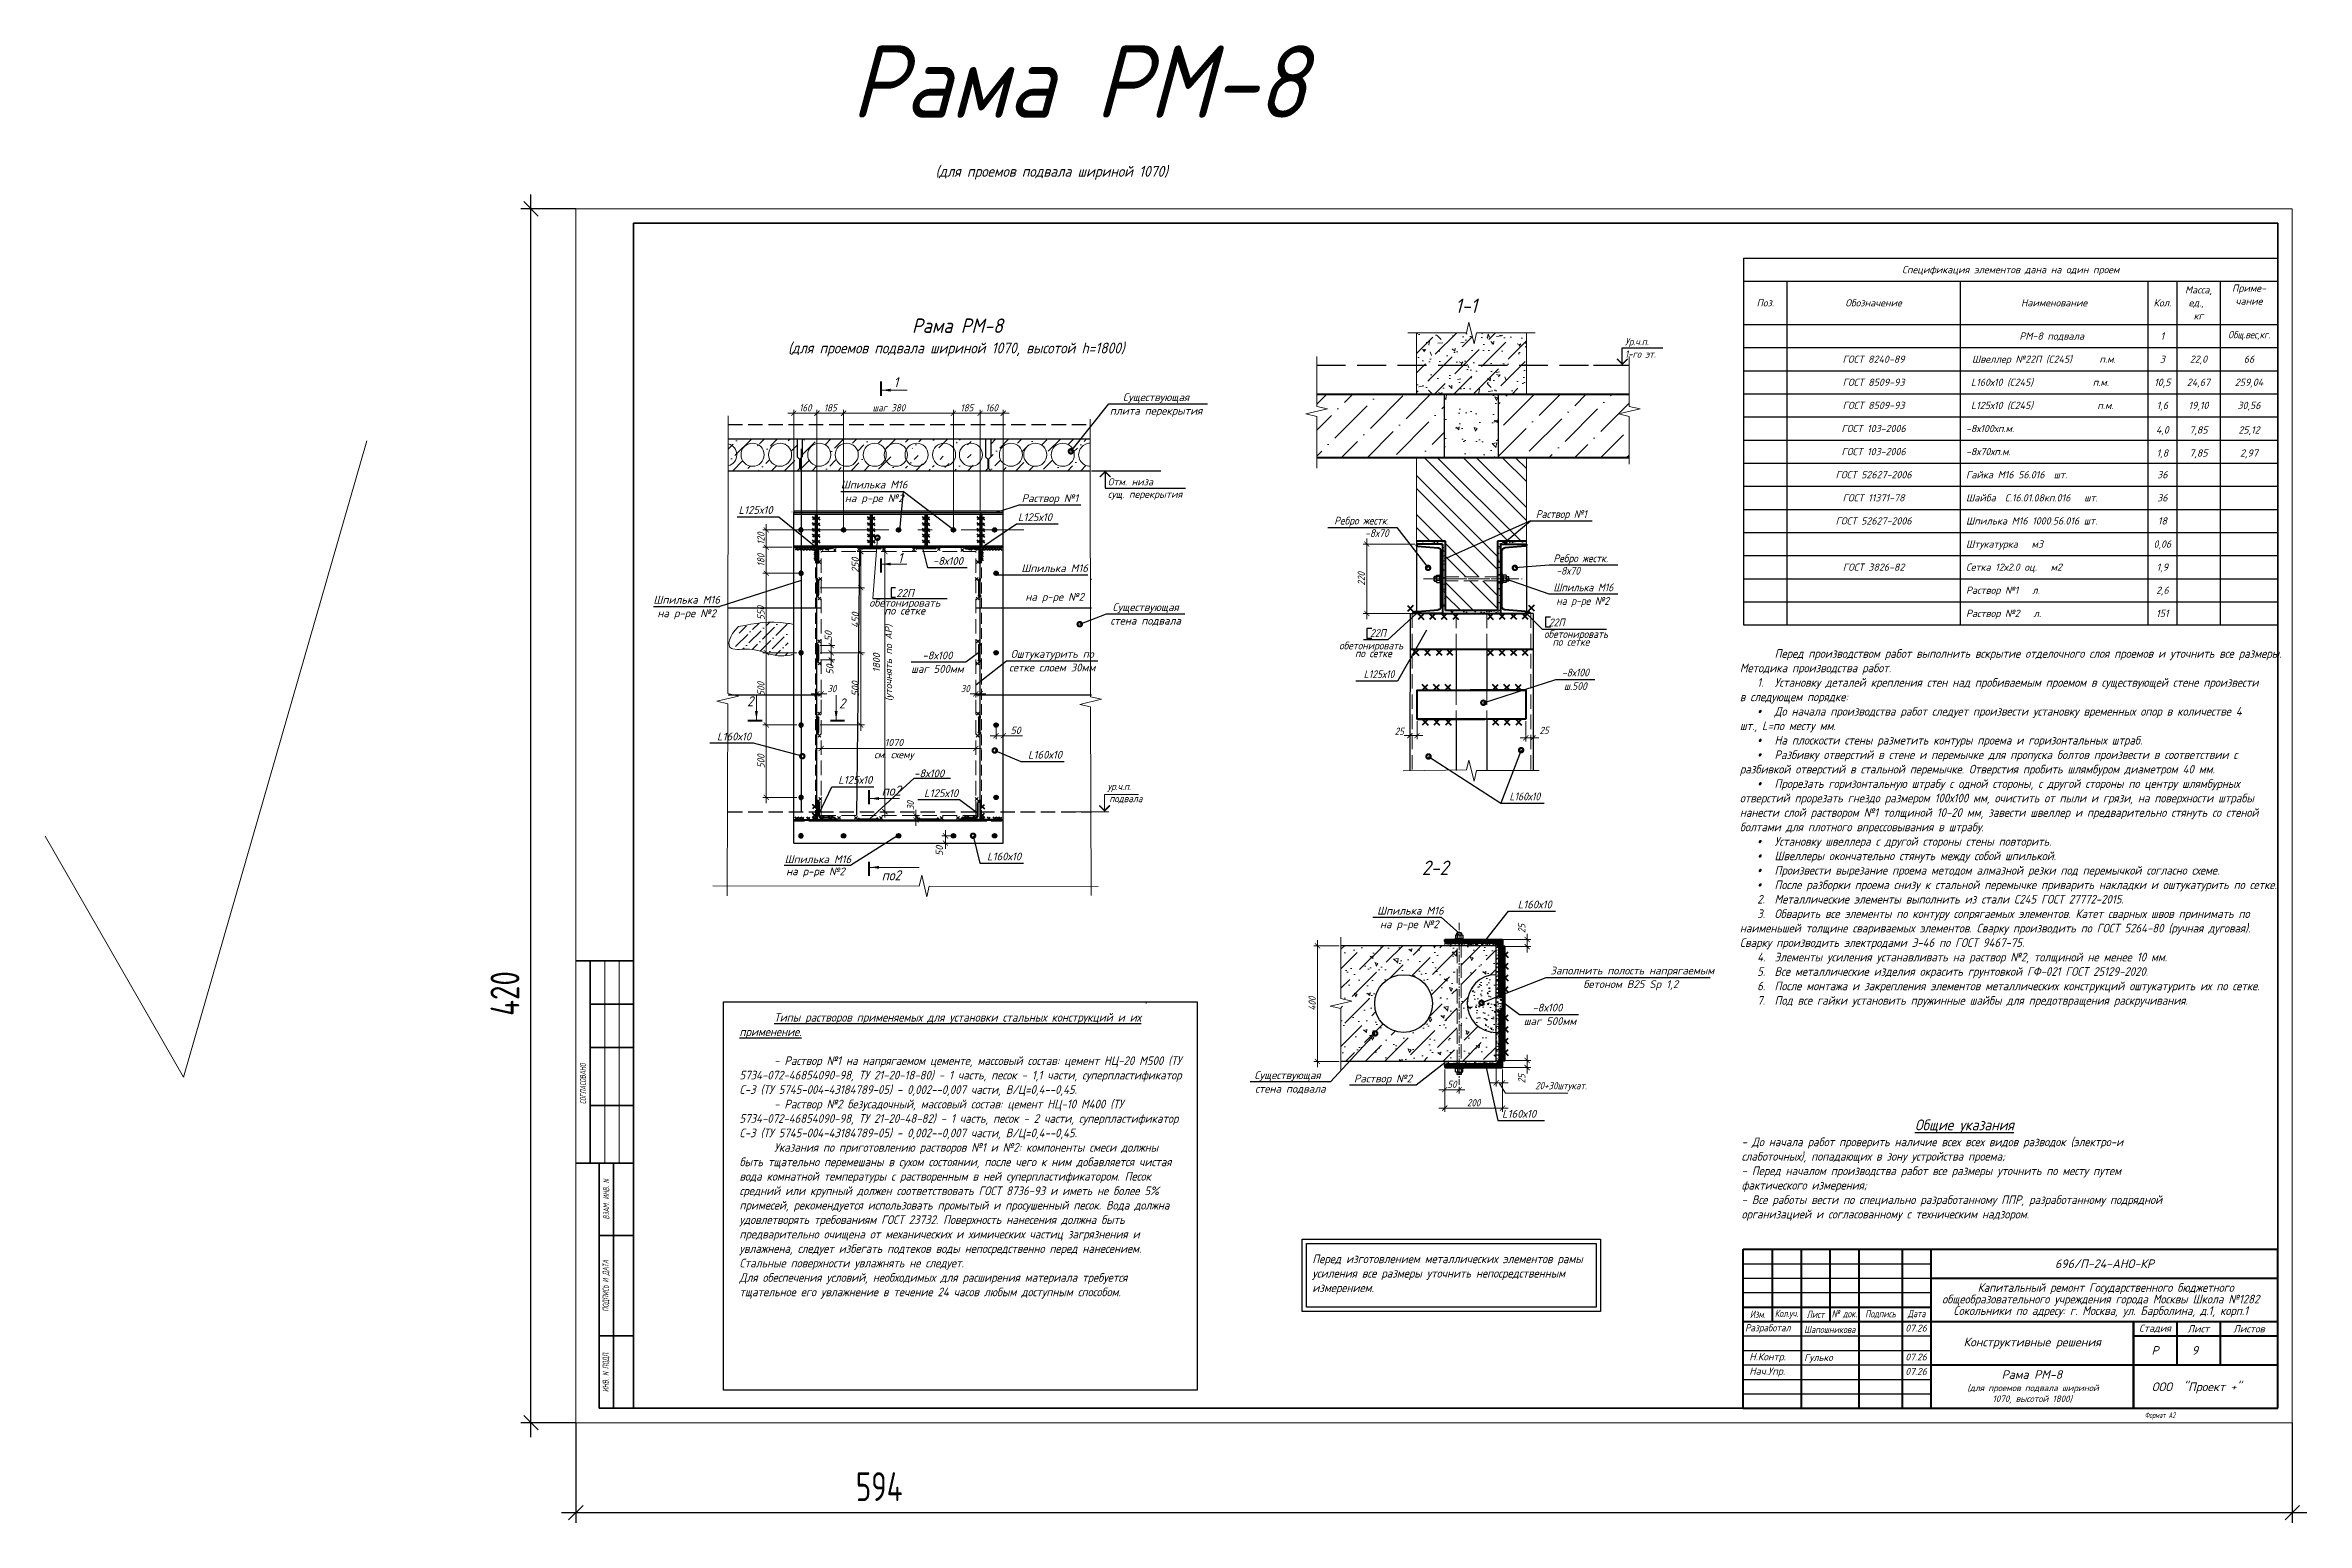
# Model space of a CAD drawing. Header units: millimetres. Extents: x 749182 to 2267578, y 70462 to 311449.
# Drawn here: x 2066793 to 2082445, y 126610 to 136834 of the extents above; entities that cross this region are included whole.
import ezdxf
from ezdxf.enums import TextEntityAlignment as Align

# ---------------------------------------------------------------- set-up
doc = ezdxf.new("R2010")
doc.units = ezdxf.units.MM
for name, pattern in [('015-60-22-12-0682-ПЗУ-20_П_изм1$0$K5LT_AXLED_REINFORCED', [13, 8, -2, 1, -2]), ('GOST2.303 4', [7, 5, -2, 0]), ('ГОСТ 2.303 4', [7, 5, -2, 0]), ('осеваяX2', [4, 2.5, -0.5, 0.5, -0.5])]:
    doc.linetypes.add(name, pattern=pattern)
doc.layers.get('Defpoints').update_dxf_attribs({"color": 255})
for name, color, linetype, lineweight in [('1Стены', 252, 'Continuous', 25), ('Shtamp', 7, 'Continuous', 35), ('монолит', 176, 'Continuous', 50), ('Оси', 165, 'осеваяX2', 13), ('Размер', 7, 'Continuous', 13), ('размеры', 7, 'Continuous', 9), ('Размеры КР', 164, 'Continuous', 9), ('сварка', 156, 'Continuous', 9), ('Стены', 184, 'Continuous', 40), ('штамп', 7, 'Continuous', 25), ('штрих', 8, 'Continuous', 5), ('Штрих кирпич', 252, 'Continuous', 9), ('штриховка кирпич', 42, 'Continuous', 5)]:
    doc.layers.add(name, color=color, linetype=linetype, lineweight=lineweight)
doc.layers.add('CS_UNPLOTTED', color=254, linetype='Continuous', plot=False)
for name, color, linetype in [('VPORTS', 7, 'Continuous'), ('металл', 124, 'Continuous'), ('Текст', 7, 'Continuous'), ('Штриховка', 252, 'Continuous')]:
    doc.layers.add(name, color=color, linetype=linetype)
doc.styles.add('GOST', font='', dxfattribs={"width": 0.8, "oblique": 10})
doc.styles.add('GOST 2.304_new', font='isocpeur.ttf', dxfattribs={"width": 0.9, "oblique": 15})
doc.styles.add('БДА100', font='romand.shx', dxfattribs={"width": 0.7})
doc.styles.add('М2', font='isocpeui.ttf')
doc.styles.get('GOST').set_extended_font_data('GOST type A')
doc.linetypes.add('зигзаг', pattern='A,0.00254,-5.08,[131,ltypeshp.shx,S=5.08,R=0,X=-5.08,Y=0],-10.16,[131,ltypeshp.shx,S=5.08,R=180,X=5.08,Y=0],-5.08', length=20.32254)
doc.dimstyles.new('SPDS', dxfattribs={"dimscale": 25, "dimtxt": 2.5, "dimasz": 1.77, "dimexe": 1.25, "dimexo": 0.625, "dimtad": 1, "dimdec": 0, "dimrnd": 0.001, "dimtxsty": 'GOST 2.304_new', "dimblk": 'ARCHTICK', "dimcen": 2.5, "dimdle": 2, "dimclrt": 256, "dimazin": 2, "dimtfac": 0.75, "dimtdec": 0, "dimtmove": 1, "dimatfit": 3, "dimfxl": 0, "dimtolj": 1, "dimlwd": 9, "dimlwe": 9, "dimarcsym": 0})
doc.dimstyles.new('SPDS 1_10', dxfattribs={"dimscale": 10, "dimtxt": 2.5, "dimasz": 1.77, "dimexe": 1.25, "dimexo": 0.625, "dimtad": 1, "dimdec": 0, "dimrnd": 0.001, "dimtxsty": 'М2', "dimblk": 'ARCHTICK', "dimcen": 2.5, "dimdle": 2, "dimclrt": 256, "dimadec": 0, "dimazin": 2, "dimtfac": 0.75, "dimtdec": 0, "dimtmove": 1, "dimatfit": 3, "dimfxl": 0, "dimtolj": 1, "dimlwd": 9, "dimlwe": 9, "dimarcsym": 0})
doc.dimstyles.new('SPDS 1_20', dxfattribs={"dimscale": 20, "dimtxt": 2.5, "dimasz": 1.77, "dimexe": 1.25, "dimexo": 0.625, "dimtad": 1, "dimdec": 0, "dimrnd": 0.001, "dimtxsty": 'М2', "dimblk": 'ARCHTICK', "dimcen": 2.5, "dimdle": 2, "dimclrt": 256, "dimadec": 0, "dimazin": 2, "dimtfac": 0.75, "dimtdec": 0, "dimtmove": 1, "dimatfit": 3, "dimfxl": 0, "dimtolj": 1, "dimlwd": 9, "dimlwe": 9, "dimarcsym": 0})
doc.dimstyles.new('БДА1', dxfattribs={"dimtxt": 2, "dimasz": 1, "dimexe": 0.7, "dimexo": 0, "dimgap": 0.8, "dimtad": 1, "dimdec": 0, "dimrnd": 1, "dimzin": 0, "dimdsep": 46, "dimtxsty": 'БДА100', "dimblk": 'OBLIQUE', "dimcen": 2, "dimdle": 1, "dimadec": 0, "dimazin": 0, "dimtfac": 1, "dimtdec": 0, "dimtmove": 1, "dimatfit": 3, "dimldrblk": 'NONE', "dimfxl": 0, "dimtolj": 1, "dimtzin": 0, "dimlwd": -1, "dimlwe": -1, "dimarcsym": 0})
pattern_1 = [(37.5, (-41932276.962, -1431073.833), (-0.800015648, 24.470661866), [0, -19.304, 0, -21.59, 0, -20.6375]), (7.5, (-41932276.962, -1431073.833), (22.476164157, 35.841255028), [0, -10.414, 0, -17.399, 0, -6.6675]), (327.5, (-41932292.583, -1431073.833), (39.549618512, 0.071859234), [0, -6.35, 0, -22.86, 0, -29.845]), (317.5, (-41932292.583, -1431073.833), (38.177822624, 11.146466163), [0, -3.175, 0, -14.986, 0, -17.145])]
pattern_2 = [(45, (-41934123.9022, -1431703.9427), (-2.24506403027, 2.24506403027), [])]

msp = doc.modelspace()

# ---------------------------------------------------------------- texts
at = {"color": 0, "lineweight": -3, "ltscale": 0.071429, "char_height": 60, "attachment_point": 1, "style": 'М2'}
for s, insert, width in [('\\pi79.03434;9', (2081569.6177, 127832.2482), 194.341398), ('\\pi310.25689;Рама РМ-8{\\H0.75x; \\P\\pi72.93871;(для проемов подвала шириной \\P\\pi248.18303;1070, высотой 1800)}', (2080022.1779, 127665.2379), 1057.195604)]:
    msp.add_mtext(s, dxfattribs=dict(at, insert=insert, width=width))
at = {"layer": 'Размер', "linetype": 'Continuous', "ltscale": 20, "style": 'GOST 2.304_new', "oblique": 15, "width": 0.9}
for s, p in [('1', (2072664.7424, 134466.9555)), ('1', (2072693.3809, 133251.3165)), ('2', (2071650.6768, 132259.2901)), ('2', (2072286.5085, 132244.3351)), ('по2', (2072581.9146, 131641.2701)), ('по2', (2072581.9146, 131054.986))]:
    msp.add_text(s, height=70, dxfattribs=at).set_placement(p)
for s, p in [('ур.ч.п.', (2074144.0473, 131730.1346)), ('подвала', (2074157.2469, 131645.7056))]:
    msp.add_text(s, height=50, dxfattribs=at).set_placement(p, align=Align.TOP_LEFT)
at = {"layer": 'Текст', "linetype": 'Continuous', "ltscale": 100, "style": 'М2'}
for s, height, p in [('Спецификация элементов дана на один проем', 49.96875, (2080395.8207, 135281.0684)), ('Масса,', 49.96875, (2081695.0082, 135141.1559)), ('Приме-', 49.96875, (2082044.7895, 135153.1703)), ('Поз.', 49.96875, (2078696.8832, 135051.2122)), ('Обозначение', 49.96875, (2079446.4145, 135051.2122)), ('Наименование', 49.96875, (2080695.6332, 135051.2122)), ('Кол.', 49.96875, (2081445.1645, 135051.2122)), ('ед., ', 49.96875, (2081695.0082, 135051.2122)), ('кг', 49.96875, (2081695.0082, 134961.2684)), ('чание', 49.96875, (2082044.7895, 135063.2265)), ('РМ-8 подвала ', 49.96875, (2080695.6332, 134821.3559)), ('1', 49.9688, (2081445.1645, 134821.6226)), ('ГОСТ 8240-89', 49.96875, (2079446.4145, 134661.4559)), ('3', 49.9688, (2081445.1645, 134661.4559)), ('22,0', 49.96875, (2081695.0082, 134661.4559)), ('66', 49.96875, (2082044.7895, 134661.4559)), ('ГОСТ 8509-93', 49.96875, (2079446.4145, 134501.5559)), ('10,5', 49.96875, (2081445.1645, 134501.5559)), ('24,67', 49.96875, (2081695.0082, 134501.5559)), ('259,04', 49.96875, (2082044.7895, 134501.5559)), ('ГОСТ 8509-93', 49.96875, (2079446.4145, 134341.6559)), ('1,6', 49.96875, (2081445.1645, 134341.6559)), ('19,10', 49.96875, (2081695.0082, 134341.6559)), ('30,56', 49.96875, (2082044.7895, 134341.6559)), ('ГОСТ 103-2006', 49.96875, (2079446.4145, 134181.7559)), ('4,0', 49.96875, (2081445.1645, 134171.7622)), ('7,85', 49.96875, (2081695.0082, 134171.7622)), ('25,12', 49.96875, (2082044.7895, 134171.7622)), ('ГОСТ 103-2006', 49.96875, (2079446.4145, 134021.8559)), ('1,8', 49.96875, (2081445.1645, 134011.8622)), ('7,85', 49.96875, (2081695.0082, 134011.8622)), ('2,97', 49.96875, (2082044.7895, 134011.8622)), ('ГОСТ 52627-2006', 49.96875, (2079446.4145, 133861.9559)), ('36', 49.96875, (2081445.1645, 133861.9559)), ('ГОСТ 11371-78', 49.96875, (2079446.4145, 133702.0559)), ('36', 49.96875, (2081445.1645, 133702.0559)), ('ГОСТ 52627-2006', 49.96875, (2079446.4145, 133542.1559)), ('18', 49.96875, (2081445.1645, 133542.1559)), ('0,06', 49.96875, (2081445.1645, 133382.2559)), ('ГОСТ 3826-82', 49.96875, (2079446.4145, 133222.3559)), ('1,9', 49.96875, (2081445.1645, 133222.3559)), ('2,6', 49.96875, (2081445.1645, 133062.4559)), ('151', 49.96875, (2081445.1645, 132902.5559))]:
    msp.add_text(s, height=height, dxfattribs=at).set_placement(p, align=Align.MIDDLE_CENTER)
for s, p in [('Швеллер №22П (С245)      п.м.', (2080127.1883, 134661.4559)), ('L160х10 (С245)             п.м.', (2080120.4179, 134501.5559)), ('L125х10 (С245)              п.м.', (2080120.4179, 134341.6559)), ('-8х100хп.м. ', (2080086.0145, 134181.7559)), ('-8х70хп.м. ', (2080086.0145, 134021.8559)), ('Гайка М16 56.016  шт.', (2080086.0145, 133861.9559)), ('Шайба  С.16.01.08кп.016   шт.', (2080086.0145, 133702.0559)), ('Шпилька М16 1000.56.016 шт.', (2080086.0145, 133542.1559)), ('Штукатурка   м3', (2080086.0145, 133382.2559)), ('Сетка 12х2.0 оц.   м2', (2080086.0145, 133222.3559)), ('Раствор №1   л.', (2080086.0145, 133062.4559)), ('Раствор №2   л.', (2080086.0145, 132902.5559))]:
    msp.add_text(s, height=49.96875, dxfattribs=at).set_placement(p, align=Align.MIDDLE_LEFT)
at = {"layer": 'Текст', "ltscale": 20, "style": 'М2'}
for s, p in [('плита перекрытия', (2074480.6537, 134331.7077)), ('на р-ре №2', (2072529.5672, 133726.5237)), ('на р-ре №2', (2073778.8299, 133043.4003)), ('на р-ре №2', (2071232.1351, 132929.9358)), ('стена подвала', (2074408.7117, 132878.6831)), ('шаг 500мм', (2072967.2229, 132544.7049)), ('сетке слоем 30мм', (2073761.9365, 132554.6141)), ('на р-ре №2', (2072123.4952, 131144.0833))]:
    msp.add_text(s, height=54, dxfattribs=at).set_placement(p, align=Align.TOP_CENTER)
for s, p in [('Существующая', (2074480.6537, 134371.7077)), ('Шпилька М16', (2072529.5672, 133766.5237)), ('Раствор №1', (2073746.0811, 133672.4273)), ('L125х10', (2071709.0473, 133590.7884)), ('L125х10', (2073642.3301, 133541.0794)), ('-8х100', (2073040.1445, 133237.9806)), ('Шпилька М16', (2073778.8299, 133188.4003)), ('Шпилька М16', (2071232.1351, 132969.9358)), ('Существующая', (2074408.7117, 132918.6831)), ('-8х100', (2072967.2229, 132584.7049)), ('Оштукатурить по', (2073761.9365, 132594.6141)), ('L160х10', (2071559.9337, 132023.5312)), ('L160х10', (2073711.8323, 131897.3822)), ('-8х100', (2072910.0012, 131768.3126)), ('L125х10', (2072398.525, 131723.1468)), ('L125х10', (2072992.8582, 131631.1696)), ('Шпилька М16', (2072140.2496, 131174.052)), ('L160х10', (2073428.8018, 131193.4015))]:
    msp.add_text(s, height=54, dxfattribs=at).set_placement(p, align=Align.CENTER)
at = {"layer": 'Текст', "linetype": 'Continuous', "ltscale": 10, "style": 'М2'}
msp.add_text('Отм. низа', height=50, dxfattribs=at).set_placement((2074146.9057, 133787.758))
msp.add_text('сущ. перекрытия', height=50, dxfattribs=at).set_placement((2074146.9057, 133751.758), align=Align.TOP_LEFT)
at = {"layer": 'Текст', "ltscale": 10, "style": 'М2'}
for s, p in [('22П', (2072744.0794, 133016.3349)), ('обетонировать ', (2072758.6537, 132948.6881)), ('по сетке', (2072740.9887, 132894.1208))]:
    msp.add_text(s, height=54, dxfattribs=at).set_placement(p, align=Align.CENTER)
at = {"layer": 'Текст', "lineweight": 30, "ltscale": 20, "char_height": 100, "attachment_point": 1, "style": 'GOST 2.304_new'}
for s, width, insert in [('\\pi488.453;{\\H5x;Рама РМ-8 \\P\\pi1073.019;\\H0.15x;(для проемов подвала шириной 1070)}', 4169.856161, (2071881.0844, 136832.1411)), ('\\pi909.88042;Рама РМ-8{\\H0.75x; \\P\\pi52.60794;(для проемов подвала шириной 1070, высотой h=1800)}', 2476.350679, (2071881.0844, 134943.0224))]:
    msp.add_mtext_dynamic_manual_height_columns(s, width=width, gutter_width=125, heights=[0], dxfattribs=dict(at, insert=insert))
at = {"layer": 'Текст', "linetype": 'Continuous', "ltscale": 100, "insert": (2082045.8716, 134824.1615), "char_height": 49.96875, "width": 345.651972, "attachment_point": 5, "style": 'GOST 2.304_new'}
msp.add_mtext('{\\W0.9;Общ.вес,кг.}', dxfattribs=at)
at = {"layer": 'Текст', "ltscale": 20, "char_height": 60, "attachment_point": 1, "style": 'GOST 2.304_new'}
for s, width, gutter_width, heights, insert in [('       Перед производством работ выполнить вскрытие отделочного слоя проемов и уточнить все размеры. \\PМетодика производства работ.\\P\\pi120;1.^IУстановку деталей крепления стен над пробиваемым проемом в существующей стене произвести в следующем порядке: \\P{\\fSymbol|b0|i1|c2|p18;·^I}До начала производства работ следует произвести установку временных опор в количестве 4 шт., L=по месту мм. \\P{\\fSymbol|b0|i1|c2|p18;·^I}На плоскости стены разметить контуры проема и горизонтальных штраб. \\P{\\fSymbol|b0|i1|c2|p18;·^I}Разбивку отверстий в стене и перемычке для пропуска болтов произвести в соответствии с разбивкой отверстий в стальной перемычке. Отверстия пробить шлямбуром диаметром 40 мм. \\P{\\fSymbol|b0|i1|c2|p18;·^I}Прорезать горизонтальную штрабу с одной стороны, с другой стороны по центру шлямбурных отверстий прорезать гнездо размером 100х100 мм, очистить от пыли и грязи, на поверхности штрабы нанести слой раствором №1 толщиной 10-20 мм, завести швеллер и предварительно стянуть со стеной болтами для плотного впрессовывания в штрабу. \\P{\\fSymbol|b0|i1|c2|p18;·^I}Установку швеллера с другой стороны стены повторить. \\P{\\fSymbol|b0|i1|c2|p18;·^I}Швеллеры окончательно стянуть между собой шпилькой. \\P{\\fSymbol|b0|i1|c2|p18;·^I}Произвести вырезание проема методом алмазной резки под перемычкой согласно схеме. \\P{\\fSymbol|b0|i1|c2|p18;·^I}После разборки проема снизу к стальной перемычке приварить накладки и оштукатурить по сетке. \\P2.^IМеталлические элементы выполнить из стали С245 ГОСТ 27772-2015. \\P3.^IОбварить все элементы по контуру сопрягаемых элементов. Катет сварных швов принимать по наименьшей толщине свариваемых элементов. Сварку производить по ГОСТ 5264-80 (ручная дуговая). Сварку производить электродами Э-46 по ГОСТ 9467-75.\\P4.^IЭлементы усиления устанавливать на раствор №2, толщиной не менее 10 мм. \\P5.^IВсе металлические изделия окрасить грунтовкой ГФ-021 ГОСТ 25129-2020. \\P6.^IПосле монтажа и закрепления элементов металлических конструкций оштукатурить их по сетке.\\P7.^IПод все гайки установить пружинные шайбы для предотвращения раскручивания. ', 3584.340827, 1500, [4759.4016], (2078520.8881, 132654.5783)), ('^I^I^I^I^I{\\H1.25x;\\LОбщие указания\\P}- До начала работ проверить наличие всех всех видов разводок (электро-и слаботочных), попадающих в зону устройства проема;\\P- Перед началом производства работ все размеры уточнить по месту путем фактического измерения;\\P- Все работы вести по специально разработанному ППР, разработанному подрядной организацией и согласованному с техническим надзором.', 2903.174826, 125, [0], (2078532.8037, 129400.2145)), ('Перед изготовлением металлических элементов рамы усиления все размеры уточнить непосредственным измерением.', 1952.323026, 125, [0], (2075561.8876, 128465.8801))]:
    msp.add_mtext_dynamic_manual_height_columns(s, width=width, gutter_width=gutter_width, heights=heights, dxfattribs=dict(at, insert=insert))
at = {"layer": 'Текст', "ltscale": 20, "insert": (2071597.356, 130137.1184), "char_height": 60, "width": 3055.115397, "attachment_point": 1, "style": 'GOST 2.304_new'}
msp.add_mtext('^I{\\LТипы растворов применяемых для установки стальных конструкций и их применение.\\P}\\P^I- Раствор №1 на напрягаемом цементе, массовый состав: цемент НЦ-20 М500 (ТУ 5734-072-46854090-98, ТУ 21-20-18-80) - 1 часть, песок - 1,1 части, суперпластификатор С-3 (ТУ 5745-004-43184789-05) - 0,002--0,007 части, В/Ц=0,4--0,45. \\P^I- Раствор №2 безусадочный, массовый состав: цемент НЦ-10 М400 (ТУ 5734-072-46854090-98, ТУ 21-20-48-82) - 1 часть, песок - 2 части, суперпластификатор С-3 (ТУ 5745-004-43184789-05) - 0,002--0,007 части, В/Ц=0,4--0,45.\\P^IУказания по приготовлению растворов №1 и №2: компоненты смеси должны быть тщательно перемешаны в сухом состоянии, после чего к ним добавляется чистая вода комнатной температуры с растворенным в ней суперпластификатором. Песок средний или крупный должен соответствовать ГОСТ 8736-93 и иметь не более 5% примесей, рекомендуется использовать промытый и просушенный песок. Вода должна удовлетворять требованиям ГОСТ 23732. Поверхность нанесения должна быть предварительно очищена от механических и химических частиц загрязнения и увлажнена, следует избегать подтеков воды непосредственно перед нанесением. Стальные поверхности увлажнять не следует.\\PДля обеспечения условий, необходимых для расширения материала требуется тщательное его увлажнение в течение 24 часов любым доступным способом.', dxfattribs=at)

# ---------------------------------------------------------------- blocks, each defined once
blk = doc.blocks.new('м16')
at = {"layer": 'металл', "lineweight": 30, "ltscale": 20}
for p, q in [((-11, 6), (0, 13)), ((-11, -6), (-11, 6)), ((0, 13), (11, 6)), ((11, 6), (11, -6)), ((0, -13), (-11, -6)), ((11, -6), (0, -13))]:
    blk.add_line(p, q, dxfattribs=at)
blk.add_circle((0, 0), 15, dxfattribs=at)
for radius, start, end in [(10.4, 0, 180), (10.4, 180, 0), (6.92, 0, 180), (6.92, 180, 0)]:
    blk.add_arc((0, 0), radius, start, end, dxfattribs=at)
at = {"layer": 'металл', "linetype": 'Continuous', "lineweight": 25, "ltscale": 20}
blk.add_arc((0, 0), 8, 255, 165, dxfattribs=at)
at = {"layer": 'Оси', "ltscale": 20}
for p, q in [((17, 0), (-17, 0)), ((0, 17), (0, -17))]:
    blk.add_line(p, q, dxfattribs=at)
blk = doc.blocks.new('_ArchTick')
at = {"color": 0, "linetype": 'ByBlock', "const_width": 0.15}
blk.add_lwpolyline([(-0.5, -0.5), (0.5, 0.5)], dxfattribs=at)
blk = doc.blocks.new('*D1722')
at = {"layer": 'Defpoints', "color": 0, "lineweight": 20, "ltscale": 20, "transparency": 16777216}
for p in [(2072133, 132369), (2072133, 132346), (2072163, 132369)]:
    blk.add_point(p, dxfattribs=at)
at = {"layer": 'Размер', "color": 0, "lineweight": 9, "ltscale": 20, "transparency": 16777216}
for p, q in [((2072203, 132346), (2072093, 132346)), ((2072133, 132357), (2072133, 132321)), ((2072163, 132357), (2072163, 132321))]:
    blk.add_line(p, q, dxfattribs=at)
at = {"layer": 'Размер', "color": 0, "lineweight": 9, "ltscale": 20, "transparency": 16777216, "xscale": 35.4, "yscale": 35.4, "zscale": 35.4}
for p, rotation in [((2072133, 132346), 179.9999999995553), ((2072163, 132346), 359.9999999995553)]:
    blk.add_blockref('_ArchTick', p, dxfattribs=dict(at, rotation=rotation))
at = {"layer": 'Размер', "ltscale": 20, "transparency": 16777216, "insert": (2072237, 132382), "char_height": 50, "attachment_point": 5, "style": 'GOST 2.304_new'}
blk.add_mtext('\\A1;30', dxfattribs=at)
blk = doc.blocks.new('свар')
at = {"layer": 'сварка', "color": 0, "linetype": 'Continuous', "ltscale": 10}
for p, q in [((10, 10), (-10, -10)), ((-10, 10), (10, -10))]:
    blk.add_line(p, q, dxfattribs=at)
blk = doc.blocks.new('*D1723')
at = {"layer": 'Defpoints', "color": 0, "lineweight": 20, "ltscale": 20, "transparency": 16777216}
for p in [(2073233, 132369), (2073263, 132369), (2073263, 132346)]:
    blk.add_point(p, dxfattribs=at)
at = {"layer": 'Размер', "color": 0, "lineweight": 9, "ltscale": 20, "transparency": 16777216}
for p, q in [((2073193, 132346), (2073303, 132346)), ((2073233, 132357), (2073233, 132321)), ((2073263, 132357), (2073263, 132321))]:
    blk.add_line(p, q, dxfattribs=at)
at = {"layer": 'Размер', "color": 0, "lineweight": 9, "ltscale": 20, "transparency": 16777216, "xscale": 35.4, "yscale": 35.4, "zscale": 35.4, "rotation": 180}
blk.add_blockref('_ArchTick', (2073233, 132346), dxfattribs=at)
at = {"layer": 'Размер', "color": 0, "lineweight": 9, "ltscale": 20, "transparency": 16777216, "xscale": 35.4, "yscale": 35.4, "zscale": 35.4}
blk.add_blockref('_ArchTick', (2073263, 132346), dxfattribs=at)
at = {"layer": 'Размер', "ltscale": 20, "transparency": 16777216, "insert": (2073160, 132382), "char_height": 50, "attachment_point": 5, "style": 'GOST 2.304_new'}
blk.add_mtext('\\A1;30', dxfattribs=at)
blk = doc.blocks.new('*D1728')
at = {"layer": 'Defpoints', "color": 0, "lineweight": 20, "ltscale": 20, "transparency": 16777216}
for p in [(2072447, 133330), (2072144, 133080), (2072437, 133080)]:
    blk.add_point(p, dxfattribs=at)
at = {"layer": 'Размер', "color": 0, "lineweight": 9, "ltscale": 20, "transparency": 16777216}
for p, q in [((2072437, 133370), (2072437, 133040)), ((2072434, 133330), (2072412, 133330)), ((2072157, 133080), (2072462, 133080))]:
    blk.add_line(p, q, dxfattribs=at)
at = {"layer": 'Размер', "color": 0, "lineweight": 9, "ltscale": 20, "transparency": 16777216, "xscale": 35.4, "yscale": 35.4, "zscale": 35.4}
for p, rotation in [((2072437, 133330), 90), ((2072437, 133080), 270)]:
    blk.add_blockref('_ArchTick', p, dxfattribs=dict(at, rotation=rotation))
at = {"layer": 'Размер', "ltscale": 20, "transparency": 16777216, "insert": (2072399, 133236), "char_height": 50, "attachment_point": 5, "rotation": 90, "style": 'М2'}
blk.add_mtext('\\A1;250', dxfattribs=at)
blk = doc.blocks.new('*D1729')
at = {"layer": 'Defpoints', "color": 0, "lineweight": 20, "ltscale": 20, "transparency": 16777216}
for p in [(2072144, 133080), (2072144, 132630), (2072437, 132630)]:
    blk.add_point(p, dxfattribs=at)
at = {"layer": 'Размер', "color": 0, "lineweight": 9, "ltscale": 20, "transparency": 16777216}
for p, q in [((2072157, 133080), (2072462, 133080)), ((2072437, 133120), (2072437, 132590)), ((2072157, 132630), (2072462, 132630))]:
    blk.add_line(p, q, dxfattribs=at)
at = {"layer": 'Размер', "color": 0, "lineweight": 9, "ltscale": 20, "transparency": 16777216, "xscale": 35.4, "yscale": 35.4, "zscale": 35.4}
for p, rotation in [((2072437, 133080), 90), ((2072437, 132630), 270)]:
    blk.add_blockref('_ArchTick', p, dxfattribs=dict(at, rotation=rotation))
at = {"layer": 'Размер', "ltscale": 20, "transparency": 16777216, "insert": (2072399, 132855), "char_height": 50, "attachment_point": 5, "rotation": 90, "style": 'М2'}
blk.add_mtext('\\A1;450', dxfattribs=at)
blk = doc.blocks.new('*D1730')
at = {"layer": 'Defpoints', "color": 0, "lineweight": 20, "ltscale": 20, "transparency": 16777216}
for p in [(2072144, 132680), (2072157, 132630), (2072232, 132680)]:
    blk.add_point(p, dxfattribs=at)
at = {"layer": 'Размер', "color": 0, "lineweight": 9, "ltscale": 20, "transparency": 16777216}
for p, q in [((2072157, 132680), (2072257, 132680)), ((2072169, 132630), (2072257, 132630)), ((2072232, 132590), (2072232, 132720))]:
    blk.add_line(p, q, dxfattribs=at)
at = {"layer": 'Размер', "color": 0, "lineweight": 9, "ltscale": 20, "transparency": 16777216, "xscale": 35.4, "yscale": 35.4, "zscale": 35.4}
for p, rotation in [((2072232, 132680), 90), ((2072232, 132630), 270)]:
    blk.add_blockref('_ArchTick', p, dxfattribs=dict(at, rotation=rotation))
at = {"layer": 'Размер', "ltscale": 20, "transparency": 16777216, "insert": (2072212, 132745), "char_height": 50, "attachment_point": 5, "rotation": 90, "style": 'М2'}
blk.add_mtext('\\A1;50', dxfattribs=at)
blk = doc.blocks.new('*D1731')
at = {"layer": 'Defpoints', "color": 0, "lineweight": 20, "ltscale": 20, "transparency": 16777216}
for p in [(2072147, 132580), (2072157, 132630), (2072232, 132580)]:
    blk.add_point(p, dxfattribs=at)
at = {"layer": 'Размер', "color": 0, "lineweight": 9, "ltscale": 20, "transparency": 16777216}
for p, q in [((2072159, 132580), (2072257, 132580)), ((2072169, 132630), (2072257, 132630)), ((2072232, 132670), (2072232, 132540))]:
    blk.add_line(p, q, dxfattribs=at)
at = {"layer": 'Размер', "color": 0, "lineweight": 9, "ltscale": 20, "transparency": 16777216, "xscale": 35.4, "yscale": 35.4, "zscale": 35.4}
for p, rotation in [((2072232, 132630), 90), ((2072232, 132580), 270)]:
    blk.add_blockref('_ArchTick', p, dxfattribs=dict(at, rotation=rotation))
at = {"layer": 'Размер', "ltscale": 20, "transparency": 16777216, "insert": (2072223, 132514), "char_height": 50, "attachment_point": 5, "rotation": 90, "style": 'М2'}
blk.add_mtext('\\A1;50', dxfattribs=at)
blk = doc.blocks.new('*D1732')
at = {"layer": 'Defpoints', "color": 0, "lineweight": 20, "ltscale": 20, "transparency": 16777216}
for p in [(2073373, 132146), (2073423, 132146), (2073423, 132056)]:
    blk.add_point(p, dxfattribs=at)
at = {"layer": 'Размер', "color": 0, "lineweight": 9, "ltscale": 20, "transparency": 16777216}
for p, q in [((2073373, 132134), (2073373, 132031)), ((2073423, 132134), (2073423, 132031)), ((2073333, 132056), (2073463, 132056)), ((2073556, 132056), (2073423, 132056))]:
    blk.add_line(p, q, dxfattribs=at)
at = {"layer": 'Размер', "color": 0, "lineweight": 9, "ltscale": 20, "transparency": 16777216, "xscale": 35.4, "yscale": 35.4, "zscale": 35.4, "rotation": 180}
blk.add_blockref('_ArchTick', (2073373, 132056), dxfattribs=at)
at = {"layer": 'Размер', "color": 0, "lineweight": 9, "ltscale": 20, "transparency": 16777216, "xscale": 35.4, "yscale": 35.4, "zscale": 35.4}
blk.add_blockref('_ArchTick', (2073423, 132056), dxfattribs=at)
at = {"layer": 'Размер', "ltscale": 20, "transparency": 16777216, "insert": (2073509, 132093), "char_height": 50, "attachment_point": 5, "style": 'М2'}
blk.add_mtext('\\A1;50', dxfattribs=at)
blk = doc.blocks.new('*D1733')
at = {"layer": 'Defpoints', "color": 0, "lineweight": 20, "ltscale": 20, "transparency": 16777216}
for p in [(2072144, 132630), (2072144, 132130), (2072437, 132130)]:
    blk.add_point(p, dxfattribs=at)
at = {"layer": 'Размер', "color": 0, "lineweight": 9, "ltscale": 20, "transparency": 16777216}
for p, q in [((2072157, 132630), (2072462, 132630)), ((2072437, 132670), (2072437, 132090)), ((2072157, 132130), (2072462, 132130))]:
    blk.add_line(p, q, dxfattribs=at)
at = {"layer": 'Размер', "color": 0, "lineweight": 9, "ltscale": 20, "transparency": 16777216, "xscale": 35.4, "yscale": 35.4, "zscale": 35.4}
for p, rotation in [((2072437, 132630), 90), ((2072437, 132130), 270)]:
    blk.add_blockref('_ArchTick', p, dxfattribs=dict(at, rotation=rotation))
at = {"layer": 'Размер', "ltscale": 20, "transparency": 16777216, "insert": (2072399, 132380), "char_height": 50, "attachment_point": 5, "rotation": 90, "style": 'М2'}
blk.add_mtext('\\A1;500', dxfattribs=at)
blk = doc.blocks.new('*D1734')
at = {"layer": 'Defpoints', "color": 0, "lineweight": 20, "ltscale": 20, "transparency": 16777216}
for p in [(2072808, 131503), (2072819, 131503), (2072808, 131473)]:
    blk.add_point(p, dxfattribs=at)
at = {"layer": 'Размер', "color": 0, "lineweight": 9, "ltscale": 20, "transparency": 16777216}
for p, q in [((2072819, 131433), (2072819, 131543)), ((2072821, 131503), (2072844, 131503)), ((2072821, 131473), (2072844, 131473))]:
    blk.add_line(p, q, dxfattribs=at)
at = {"layer": 'Размер', "color": 0, "lineweight": 9, "ltscale": 20, "transparency": 16777216, "xscale": 35.4, "yscale": 35.4, "zscale": 35.4}
for p, rotation in [((2072819, 131503), 90), ((2072819, 131473), 270)]:
    blk.add_blockref('_ArchTick', p, dxfattribs=dict(at, rotation=rotation))
at = {"layer": 'Размер', "ltscale": 20, "transparency": 16777216, "insert": (2072781, 131572), "char_height": 50, "attachment_point": 5, "rotation": 90, "style": 'GOST 2.304_new'}
blk.add_mtext('\\A1;30', dxfattribs=at)
blk = doc.blocks.new('*D1724')
at = {"layer": 'Defpoints', "color": 0, "lineweight": 20, "ltscale": 20, "transparency": 16777216}
for p in [(2071973, 134287), (2071973, 133600), (2072133, 133360)]:
    blk.add_point(p, dxfattribs=at)
at = {"layer": 'размеры', "color": 0, "lineweight": 9, "ltscale": 20, "transparency": 16777216}
for p, q in [((2071973, 133612), (2071973, 134312)), ((2072133, 133372), (2072133, 134312)), ((2072173, 134287), (2071933, 134287))]:
    blk.add_line(p, q, dxfattribs=at)
at = {"layer": 'размеры', "color": 0, "lineweight": 9, "ltscale": 20, "transparency": 16777216, "xscale": 35.4, "yscale": 35.4, "zscale": 35.4, "rotation": 180}
blk.add_blockref('_ArchTick', (2071973, 134287), dxfattribs=at)
at = {"layer": 'размеры', "color": 0, "lineweight": 9, "ltscale": 20, "transparency": 16777216, "xscale": 35.4, "yscale": 35.4, "zscale": 35.4}
blk.add_blockref('_ArchTick', (2072133, 134287), dxfattribs=at)
at = {"layer": 'размеры', "ltscale": 20, "transparency": 16777216, "insert": (2072053, 134325), "char_height": 50, "attachment_point": 5, "style": 'GOST 2.304_new'}
blk.add_mtext('\\A1;160', dxfattribs=at)
blk = doc.blocks.new('*D1725')
at = {"layer": 'Defpoints', "color": 0, "lineweight": 20, "ltscale": 20, "transparency": 16777216}
for p in [(2073423, 134287), (2073263, 133600), (2073423, 133600)]:
    blk.add_point(p, dxfattribs=at)
at = {"layer": 'размеры', "color": 0, "lineweight": 9, "ltscale": 20, "transparency": 16777216}
for p, q in [((2073263, 133612), (2073263, 134312)), ((2073423, 133612), (2073423, 134312)), ((2073223, 134287), (2073463, 134287))]:
    blk.add_line(p, q, dxfattribs=at)
at = {"layer": 'размеры', "color": 0, "lineweight": 9, "ltscale": 20, "transparency": 16777216, "xscale": 35.4, "yscale": 35.4, "zscale": 35.4, "rotation": 180}
blk.add_blockref('_ArchTick', (2073263, 134287), dxfattribs=at)
at = {"layer": 'размеры', "color": 0, "lineweight": 9, "ltscale": 20, "transparency": 16777216, "xscale": 35.4, "yscale": 35.4, "zscale": 35.4}
blk.add_blockref('_ArchTick', (2073423, 134287), dxfattribs=at)
at = {"layer": 'размеры', "ltscale": 20, "transparency": 16777216, "insert": (2073343, 134325), "char_height": 50, "attachment_point": 5, "style": 'GOST 2.304_new'}
blk.add_mtext('\\A1;160', dxfattribs=at)
blk = doc.blocks.new('*D1726')
at = {"layer": 'Defpoints', "color": 0, "lineweight": 20, "ltscale": 20, "transparency": 16777216}
for p in [(2072604, 133330), (2072618, 133330), (2072638, 131530)]:
    blk.add_point(p, dxfattribs=at)
at = {"layer": 'Размер', "color": 0, "lineweight": 9, "ltscale": 20, "transparency": 16777216}
for p, q in [((2072604, 131490), (2072604, 133370)), ((2072605, 133330), (2072579, 133330)), ((2072625, 131530), (2072579, 131530))]:
    blk.add_line(p, q, dxfattribs=at)
at = {"layer": 'Размер', "color": 0, "lineweight": 9, "ltscale": 20, "transparency": 16777216, "xscale": 35.4, "yscale": 35.4, "zscale": 35.4}
for p, rotation in [((2072604, 133330), 90), ((2072604, 131530), 270)]:
    blk.add_blockref('_ArchTick', p, dxfattribs=dict(at, rotation=rotation))
at = {"layer": 'Размер', "ltscale": 20, "transparency": 16777216, "insert": (2072594, 132560), "char_height": 50, "width": 670.58, "attachment_point": 5, "rotation": 90, "style": 'М2'}
blk.add_mtext('\\A1;1800 \\P(уточнять по АР)', dxfattribs=at)
blk = doc.blocks.new('*D1727')
at = {"layer": 'Defpoints', "color": 0, "lineweight": 20, "ltscale": 20, "transparency": 16777216}
for p in [(2071783, 133360), (2071973, 133480), (2071973, 133360)]:
    blk.add_point(p, dxfattribs=at)
at = {"layer": 'размеры', "color": 0, "lineweight": 9, "ltscale": 20, "transparency": 16777216}
for p, q in [((2071783, 133520), (2071783, 133320)), ((2071961, 133480), (2071758, 133480)), ((2071961, 133360), (2071758, 133360))]:
    blk.add_line(p, q, dxfattribs=at)
at = {"layer": 'размеры', "color": 0, "lineweight": 9, "ltscale": 20, "transparency": 16777216, "xscale": 35.4, "yscale": 35.4, "zscale": 35.4}
for p, rotation in [((2071783, 133480), 90), ((2071783, 133360), 270)]:
    blk.add_blockref('_ArchTick', p, dxfattribs=dict(at, rotation=rotation))
at = {"layer": 'размеры', "ltscale": 20, "transparency": 16777216, "insert": (2071746, 133420), "char_height": 50, "attachment_point": 5, "rotation": 90, "style": 'GOST 2.304_new'}
blk.add_mtext('\\A1;120', dxfattribs=at)
blk = doc.blocks.new('*D1735')
at = {"layer": 'Defpoints', "color": 0, "lineweight": 20, "ltscale": 20, "transparency": 16777216}
for p in [(2071973, 133360), (2071783, 133180), (2072019, 133180)]:
    blk.add_point(p, dxfattribs=at)
at = {"layer": 'размеры', "color": 0, "lineweight": 9, "ltscale": 20, "transparency": 16777216}
for p, q in [((2071961, 133360), (2071758, 133360)), ((2071783, 133400), (2071783, 133140)), ((2072006, 133180), (2071758, 133180))]:
    blk.add_line(p, q, dxfattribs=at)
at = {"layer": 'размеры', "color": 0, "lineweight": 9, "ltscale": 20, "transparency": 16777216, "xscale": 35.4, "yscale": 35.4, "zscale": 35.4}
for p, rotation in [((2071783, 133360), 90), ((2071783, 133180), 270)]:
    blk.add_blockref('_ArchTick', p, dxfattribs=dict(at, rotation=rotation))
at = {"layer": 'размеры', "ltscale": 20, "transparency": 16777216, "insert": (2071746, 133270), "char_height": 50, "attachment_point": 5, "rotation": 90, "style": 'GOST 2.304_new'}
blk.add_mtext('\\A1;180', dxfattribs=at)
blk = doc.blocks.new('*D1736')
at = {"layer": 'Defpoints', "color": 0, "lineweight": 20, "ltscale": 20, "transparency": 16777216}
for p in [(2072019, 133180), (2071783, 132630), (2072006, 132630)]:
    blk.add_point(p, dxfattribs=at)
at = {"layer": 'размеры', "color": 0, "lineweight": 9, "ltscale": 20, "transparency": 16777216}
for p, q in [((2071783, 133220), (2071783, 132590)), ((2072006, 133180), (2071758, 133180)), ((2071994, 132630), (2071758, 132630))]:
    blk.add_line(p, q, dxfattribs=at)
at = {"layer": 'размеры', "color": 0, "lineweight": 9, "ltscale": 20, "transparency": 16777216, "xscale": 35.4, "yscale": 35.4, "zscale": 35.4}
for p, rotation in [((2071783, 133180), 90), ((2071783, 132630), 270)]:
    blk.add_blockref('_ArchTick', p, dxfattribs=dict(at, rotation=rotation))
at = {"layer": 'размеры', "ltscale": 20, "transparency": 16777216, "insert": (2071746, 132905), "char_height": 50, "attachment_point": 5, "rotation": 90, "style": 'GOST 2.304_new'}
blk.add_mtext('\\A1;550', dxfattribs=at)
blk = doc.blocks.new('*D1737')
at = {"layer": 'Defpoints', "color": 0, "lineweight": 20, "ltscale": 20, "transparency": 16777216}
for p in [(2072006, 132630), (2071783, 132130), (2072006, 132130)]:
    blk.add_point(p, dxfattribs=at)
at = {"layer": 'размеры', "color": 0, "lineweight": 9, "ltscale": 20, "transparency": 16777216}
for p, q in [((2071994, 132630), (2071758, 132630)), ((2071783, 132670), (2071783, 132090)), ((2071994, 132130), (2071758, 132130))]:
    blk.add_line(p, q, dxfattribs=at)
at = {"layer": 'размеры', "color": 0, "lineweight": 9, "ltscale": 20, "transparency": 16777216, "xscale": 35.4, "yscale": 35.4, "zscale": 35.4}
for p, rotation in [((2071783, 132630), 90), ((2071783, 132130), 270)]:
    blk.add_blockref('_ArchTick', p, dxfattribs=dict(at, rotation=rotation))
at = {"layer": 'размеры', "ltscale": 20, "transparency": 16777216, "insert": (2071746, 132380), "char_height": 50, "attachment_point": 5, "rotation": 90, "style": 'GOST 2.304_new'}
blk.add_mtext('\\A1;500', dxfattribs=at)
blk = doc.blocks.new('*D1738')
at = {"layer": 'Defpoints', "color": 0, "lineweight": 20, "ltscale": 20, "transparency": 16777216}
for p in [(2072006, 132130), (2071783, 131629), (2072006, 131629)]:
    blk.add_point(p, dxfattribs=at)
at = {"layer": 'размеры', "color": 0, "lineweight": 9, "ltscale": 20, "transparency": 16777216}
for p, q in [((2071994, 132130), (2071758, 132130)), ((2071783, 132170), (2071783, 131589)), ((2071994, 131629), (2071758, 131629))]:
    blk.add_line(p, q, dxfattribs=at)
at = {"layer": 'размеры', "color": 0, "lineweight": 9, "ltscale": 20, "transparency": 16777216, "xscale": 35.4, "yscale": 35.4, "zscale": 35.4}
for p, rotation in [((2071783, 132130), 90), ((2071783, 131629), 270)]:
    blk.add_blockref('_ArchTick', p, dxfattribs=dict(at, rotation=rotation))
at = {"layer": 'размеры', "ltscale": 20, "transparency": 16777216, "insert": (2071746, 131879), "char_height": 50, "attachment_point": 5, "rotation": 90, "style": 'GOST 2.304_new'}
blk.add_mtext('\\A1;500', dxfattribs=at)
blk = doc.blocks.new('*D1719')
at = {"layer": 'Defpoints', "color": 0, "lineweight": 20, "ltscale": 20, "transparency": 16777216}
for p in [(2072133, 134210), (2072318, 134287), (2072318, 133480)]:
    blk.add_point(p, dxfattribs=at)
at = {"layer": 'размеры', "color": 0, "lineweight": 9, "ltscale": 20, "transparency": 16777216}
for p, q in [((2072133, 134222), (2072133, 134312)), ((2072318, 133492), (2072318, 134312)), ((2072093, 134287), (2072358, 134287))]:
    blk.add_line(p, q, dxfattribs=at)
at = {"layer": 'размеры', "color": 0, "lineweight": 9, "ltscale": 20, "transparency": 16777216, "xscale": 35.4, "yscale": 35.4, "zscale": 35.4, "rotation": 180}
blk.add_blockref('_ArchTick', (2072133, 134287), dxfattribs=at)
at = {"layer": 'размеры', "color": 0, "lineweight": 9, "ltscale": 20, "transparency": 16777216, "xscale": 35.4, "yscale": 35.4, "zscale": 35.4}
blk.add_blockref('_ArchTick', (2072318, 134287), dxfattribs=at)
at = {"layer": 'размеры', "ltscale": 20, "transparency": 16777216, "insert": (2072226, 134325), "char_height": 50, "attachment_point": 5, "style": 'GOST 2.304_new'}
blk.add_mtext('\\A1;185', dxfattribs=at)
blk = doc.blocks.new('*D1720')
at = {"layer": 'Defpoints', "color": 0, "lineweight": 20, "ltscale": 20, "transparency": 16777216}
for p in [(2073263, 134287), (2073263, 133969), (2073078, 133480)]:
    blk.add_point(p, dxfattribs=at)
at = {"layer": 'размеры', "color": 0, "lineweight": 9, "ltscale": 20, "transparency": 16777216}
for p, q in [((2073078, 133492), (2073078, 134312)), ((2073263, 133981), (2073263, 134312)), ((2073038, 134287), (2073303, 134287))]:
    blk.add_line(p, q, dxfattribs=at)
at = {"layer": 'размеры', "color": 0, "lineweight": 9, "ltscale": 20, "transparency": 16777216, "xscale": 35.4, "yscale": 35.4, "zscale": 35.4, "rotation": 180}
blk.add_blockref('_ArchTick', (2073078, 134287), dxfattribs=at)
at = {"layer": 'размеры', "color": 0, "lineweight": 9, "ltscale": 20, "transparency": 16777216, "xscale": 35.4, "yscale": 35.4, "zscale": 35.4}
blk.add_blockref('_ArchTick', (2073263, 134287), dxfattribs=at)
at = {"layer": 'размеры', "ltscale": 20, "transparency": 16777216, "insert": (2073171, 134325), "char_height": 50, "attachment_point": 5, "style": 'GOST 2.304_new'}
blk.add_mtext('\\A1;185', dxfattribs=at)
blk = doc.blocks.new('*D1721')
at = {"layer": 'Defpoints', "color": 0, "lineweight": 20, "ltscale": 20, "transparency": 16777216}
for p in [(2072318, 134210), (2073078, 134287), (2073078, 134150)]:
    blk.add_point(p, dxfattribs=at)
at = {"layer": 'размеры', "color": 0, "lineweight": 9, "ltscale": 20, "transparency": 16777216}
for p, q in [((2072318, 134222), (2072318, 134312)), ((2073078, 134162), (2073078, 134312)), ((2072278, 134287), (2073118, 134287))]:
    blk.add_line(p, q, dxfattribs=at)
at = {"layer": 'размеры', "color": 0, "lineweight": 9, "ltscale": 20, "transparency": 16777216, "xscale": 35.4, "yscale": 35.4, "zscale": 35.4, "rotation": 180}
blk.add_blockref('_ArchTick', (2072318, 134287), dxfattribs=at)
at = {"layer": 'размеры', "color": 0, "lineweight": 9, "ltscale": 20, "transparency": 16777216, "xscale": 35.4, "yscale": 35.4, "zscale": 35.4}
blk.add_blockref('_ArchTick', (2073078, 134287), dxfattribs=at)
at = {"layer": 'размеры', "ltscale": 20, "transparency": 16777216, "insert": (2072631, 134325), "char_height": 50, "attachment_point": 5, "style": 'GOST 2.304_new'}
blk.add_mtext('\\A1;шаг 380', dxfattribs=at)
blk = doc.blocks.new('_Oblique')
at = {"color": 0, "linetype": 'ByBlock', "lineweight": -2}
blk.add_line((-0.5, -0.5), (0.5, 0.5), dxfattribs=at)
blk = doc.blocks.new('*D714')
at = {"layer": 'Defpoints', "color": 0, "transparency": 16777216}
for p, q in [((0, 0), (0, -34.62)), ((594, 0), (594, -34.62)), ((-5, -31.12), (599, -31.12))]:
    blk.add_line(p, q, dxfattribs=at)
for p in [(0, 0), (594, 0), (594, -31.12)]:
    blk.add_point(p, dxfattribs=at)
at = {"layer": 'Defpoints', "color": 0, "transparency": 16777216, "xscale": 5, "yscale": 5, "zscale": 5, "rotation": 180}
blk.add_blockref('_Oblique', (0, -31.12), dxfattribs=at)
at = {"layer": 'Defpoints', "color": 0, "transparency": 16777216, "xscale": 5, "yscale": 5, "zscale": 5}
blk.add_blockref('_Oblique', (594, -31.12), dxfattribs=at)
at = {"layer": 'Defpoints', "color": 0, "lineweight": 0, "transparency": 16777216, "insert": (105, -22.12), "char_height": 10, "attachment_point": 5, "style": 'БДА100'}
blk.add_mtext('\\A1;594', dxfattribs=at)
blk = doc.blocks.new('_None')
blk = doc.blocks.new('*D715')
at = {"layer": 'Defpoints', "color": 0, "transparency": 16777216}
for p, q in [((-15.52, -5), (-15.52, 425)), ((0, 420), (-19.02, 420)), ((0, 0), (-19.02, 0))]:
    blk.add_line(p, q, dxfattribs=at)
for p in [(-15.52, 420), (0, 420), (0, 0)]:
    blk.add_point(p, dxfattribs=at)
at = {"layer": 'Defpoints', "color": 0, "transparency": 16777216, "xscale": 5, "yscale": 5, "zscale": 5}
for p, rotation in [((-15.52, 420), 90), ((-15.52, 0), 270)]:
    blk.add_blockref('_Oblique', p, dxfattribs=dict(at, rotation=rotation))
at = {"layer": 'Defpoints', "color": 0, "lineweight": 0, "transparency": 16777216, "insert": (-24.52, 148.5), "char_height": 10, "attachment_point": 5, "rotation": 90, "style": 'БДА100'}
blk.add_mtext('\\A1;420', dxfattribs=at)
blk = doc.blocks.new('A$C88dd6df2')
at = {"layer": 'Shtamp', "linetype": 'Continuous', "lineweight": 40}
for p, q in [((-185, 55), (0, 55)), ((-185, 0), (-185, 55)), ((-175, 55), (-175, 30)), ((-165, 55), (-165, 0)), ((-155, 55), (-155, 30)), ((-145, 55), (-145, 0)), ((-130, 55), (-130, 0)), ((-120, 0), (-120, 54.99)), ((0, 0), (0, 55)), ((-120, 45), (0, 45)), ((-185, 35), (-120, 35)), ((-185, 30), (0, 30)), ((-50, 0), (-50, 30)), ((-50, 30), (-50, 0)), ((-50, 25), (0, 25)), ((-35, 30), (-35, 15)), ((-20, 30), (-20, 15)), ((-120, 15), (0, 15)), ((-185, 0), (0, 0))]:
    blk.add_line(p, q, dxfattribs=at)
at = {"layer": 'Shtamp', "linetype": 'Continuous', "lineweight": 25}
for p, q in [((-185, 50), (-120, 50)), ((-185, 45), (-120, 45)), ((-185, 40), (-120, 40)), ((-185, 25), (-120, 25)), ((-185, 20), (-120, 20)), ((-185, 15), (-120, 15)), ((-185, 10), (-120, 10)), ((-185, 5), (-120, 5))]:
    blk.add_line(p, q, dxfattribs=at)
at = {"layer": 'штамп', "lineweight": 30}
blk.add_lwpolyline([(-185, 0), (0, 0), (0, 55), (-185, 55)], close=True, dxfattribs=at)
at = {"layer": 'Shtamp', "ltscale": 33.333333, "char_height": 3, "attachment_point": 5, "style": 'М2'}
for s, insert, width, line_spacing_factor in [('{\\W1;696/П-24-АНО-КР}', (-60, 50), 120, 0.76), ('{\\fISOCPEUR|b0|i0|c204|p34;\\Q15;\\W0.9;  Капитальный ремонт Государственного бюджетного общеобразовательного учреждения города Москвы Школа №1282 Сокольники по адресу: г. Москва, ул. Барболина, д.1, корп.1}', (-61.29, 37.36), 120, 0.8), ('{\\W1;Конструктивные решения}', (-85, 22.5), 109.3351, 0.76), ('{\\W1;Р}', (-42.5, 20), 109.3351, 0.76), ('{\\W1;ООО  "Проект +"}', (-28.13, 7.03), 109.3351, 0.76)]:
    blk.add_mtext(s, dxfattribs=dict(at, insert=insert, width=width, line_spacing_factor=line_spacing_factor))
at = {"layer": 'Shtamp', "color": 18, "ltscale": 100, "true_color": 0x000000, "style": 'М2'}
for s, insert, char_height, width, attachment_point in [('{\\W0.8;\\C256;Изм.}', (-180, 32.5), 2.5, 10, 5), ('{\\W0.8;\\C256;Кол\\T0.9;.\\T1;уч.}', (-170, 32.5), 2.5, 10, 5), ('{\\W0.8;\\C256;Лист}', (-160, 32.5), 2.5, 10, 5), ('{\\W0.8;\\C256;№\\T0.75; \\T1;док.}', (-150, 32.5), 2.5, 10, 5), ('{\\W0.8;\\C256;Подпись}', (-137.5, 32.5), 2.5, 15, 5), ('{\\W0.8;\\C256;Дата}', (-125, 32.5), 2.5, 10, 5), ('\\pi0.5,t0;{\\W0.9;\\C256; Разработал}', (-186.29, 27.5), 2.5, 20, 4), ('{\\W0.85;\\C256;Шапошникова}', (-163.93, 27.24), 2.4, 25.0954, 4), ('{\\W1;\\C256;07.26}', (-128.9, 27.73), 2.4, 20, 4), ('{\\W1;\\C256;Стадия}', (-42.5, 27.5), 2.5, 15, 5), ('{\\W1;\\C256;Лист}', (-27.5, 27.5), 2.5, 15, 5), ('{\\W1;\\C256;Листов}', (-10, 27.5), 2.5, 20, 5), ('\\pi0.5,t0;{\\W1;\\C256; Н.Контр.}', (-185, 17.5), 2.5, 20, 4), ('{\\W1;\\C256;Гулько}', (-163.93, 17.24), 2.4, 25.0954, 4), ('{\\W1;\\C256;07.26}', (-128.9, 17.73), 2.4, 20, 4), ('\\pi0.5,t0;{\\W1;\\C256; Нач.Упр.}', (-185, 12.5), 2.5, 20, 4), ('{\\W1;\\C256;07.26}', (-128.9, 12.73), 2.4, 20, 4)]:
    blk.add_mtext(s, dxfattribs=dict(at, insert=insert, char_height=char_height, width=width, attachment_point=attachment_point))
blk = doc.blocks.new('*D730')
at = {"layer": 'Defpoints', "color": 0, "ltscale": 20, "transparency": 16777216}
for p in [(41832633.8, 1574664.4), (41832633.8, 1574607.8), (41832658.8, 1574664.4)]:
    blk.add_point(p, dxfattribs=at)
at = {"layer": 'Размер', "color": 0, "lineweight": 9, "ltscale": 20, "transparency": 16777216}
for p, q in [((41832678.8, 1574607.8), (41832613.8, 1574607.8)), ((41832633.8, 1574658.2), (41832633.8, 1574595.3)), ((41832658.8, 1574658.2), (41832658.8, 1574595.3))]:
    blk.add_line(p, q, dxfattribs=at)
at = {"layer": 'Размер', "color": 0, "lineweight": 9, "ltscale": 20, "transparency": 16777216, "xscale": 17.7, "yscale": 17.7, "zscale": 17.7, "rotation": 180}
blk.add_blockref('_ArchTick', (41832633.8, 1574607.8), dxfattribs=at)
at = {"layer": 'Размер', "color": 0, "lineweight": 9, "ltscale": 20, "transparency": 16777216, "xscale": 17.7, "yscale": 17.7, "zscale": 17.7}
blk.add_blockref('_ArchTick', (41832658.8, 1574607.8), dxfattribs=at)
at = {"layer": 'Размер', "ltscale": 20, "transparency": 16777216, "insert": (41832596.9, 1574622.7), "char_height": 25, "attachment_point": 5, "style": 'GOST 2.304_new'}
blk.add_mtext('\\A1;25', dxfattribs=at)
blk = doc.blocks.new('*D731')
at = {"layer": 'Defpoints', "color": 0, "ltscale": 20, "transparency": 16777216}
for p in [(41833034.8, 1574664.4), (41833059.8, 1574664.4), (41833059.8, 1574600)]:
    blk.add_point(p, dxfattribs=at)
at = {"layer": 'Размер', "color": 0, "lineweight": 9, "ltscale": 20, "transparency": 16777216}
for p, q in [((41833014.8, 1574600), (41833079.8, 1574600)), ((41833034.8, 1574658.2), (41833034.8, 1574587.5)), ((41833059.8, 1574658.2), (41833059.8, 1574587.5))]:
    blk.add_line(p, q, dxfattribs=at)
at = {"layer": 'Размер', "color": 0, "lineweight": 9, "ltscale": 20, "transparency": 16777216, "xscale": 17.7, "yscale": 17.7, "zscale": 17.7, "rotation": 180}
blk.add_blockref('_ArchTick', (41833034.8, 1574600), dxfattribs=at)
at = {"layer": 'Размер', "color": 0, "lineweight": 9, "ltscale": 20, "transparency": 16777216, "xscale": 17.7, "yscale": 17.7, "zscale": 17.7}
blk.add_blockref('_ArchTick', (41833059.8, 1574600), dxfattribs=at)
at = {"layer": 'Размер', "ltscale": 20, "transparency": 16777216, "insert": (41833098.1, 1574625.7), "char_height": 25, "attachment_point": 5, "style": 'GOST 2.304_new'}
blk.add_mtext('\\A1;25', dxfattribs=at)
blk = doc.blocks.new('*D1612')
at = {"layer": 'Defpoints', "color": 0, "lineweight": 20, "ltscale": 20, "transparency": 16777216}
for p in [(383, 896.5), (210.6, 656.5), (383, 656.5)]:
    blk.add_point(p, dxfattribs=at)
at = {"layer": 'Текст', "color": 0, "lineweight": 9, "ltscale": 20, "transparency": 16777216}
for p, q in [((376.8, 896.5), (198.1, 896.5)), ((210.6, 916.5), (210.6, 636.5)), ((376.8, 656.5), (198.1, 656.5))]:
    blk.add_line(p, q, dxfattribs=at)
at = {"layer": 'Текст', "color": 0, "lineweight": 9, "ltscale": 20, "transparency": 16777216, "xscale": 17.7, "yscale": 17.7, "zscale": 17.7}
for p, rotation in [((210.6, 896.5), 90), ((210.6, 656.5), 270)]:
    blk.add_blockref('_ArchTick', p, dxfattribs=dict(at, rotation=rotation))
at = {"layer": 'Текст', "ltscale": 20, "transparency": 16777216, "insert": (191.9, 776.5), "char_height": 25, "attachment_point": 5, "rotation": 90, "style": 'GOST 2.304_new'}
blk.add_mtext('\\A1;220', dxfattribs=at)
blk = doc.blocks.new('*D1613')
at = {"layer": 'Defpoints', "color": 0, "lineweight": 20, "ltscale": 10, "transparency": 16777216}
for p in [(314.4, 574.2), (233.3, 174.2), (314.4, 174.2)]:
    blk.add_point(p, dxfattribs=at)
at = {"layer": 'Размер', "color": 0, "lineweight": 9, "ltscale": 10, "transparency": 16777216}
for p, q in [((308.2, 574.2), (220.8, 574.2)), ((233.3, 594.2), (233.3, 154.2)), ((308.2, 174.2), (220.8, 174.2))]:
    blk.add_line(p, q, dxfattribs=at)
at = {"layer": 'Размер', "color": 0, "lineweight": 9, "ltscale": 10, "transparency": 16777216, "xscale": 17.7, "yscale": 17.7, "zscale": 17.7}
for p, rotation in [((233.3, 574.2), 90), ((233.3, 174.2), 270)]:
    blk.add_blockref('_ArchTick', p, dxfattribs=dict(at, rotation=rotation))
at = {"layer": 'Размер', "ltscale": 10, "transparency": 16777216, "insert": (214.6, 374.2), "char_height": 25, "attachment_point": 5, "rotation": 90, "style": 'GOST 2.304_new'}
blk.add_mtext('\\A1;400', dxfattribs=at)
blk = doc.blocks.new('*D1614')
at = {"layer": 'Defpoints', "color": 0, "lineweight": 20, "ltscale": 10, "transparency": 16777216}
for p in [(673.6, 152.6), (873.6, 146.6), (873.6, 12.5)]:
    blk.add_point(p, dxfattribs=at)
at = {"layer": 'Размер', "color": 0, "lineweight": 9, "ltscale": 10, "transparency": 16777216}
for p, q in [((673.6, 146.4), (673.6, 0)), ((873.6, 140.4), (873.6, 0)), ((653.6, 12.5), (893.6, 12.5))]:
    blk.add_line(p, q, dxfattribs=at)
at = {"layer": 'Размер', "color": 0, "lineweight": 9, "ltscale": 10, "transparency": 16777216, "xscale": 17.7, "yscale": 17.7, "zscale": 17.7, "rotation": 180}
blk.add_blockref('_ArchTick', (673.6, 12.5), dxfattribs=at)
at = {"layer": 'Размер', "color": 0, "lineweight": 9, "ltscale": 10, "transparency": 16777216, "xscale": 17.7, "yscale": 17.7, "zscale": 17.7}
blk.add_blockref('_ArchTick', (873.6, 12.5), dxfattribs=at)
at = {"layer": 'Размер', "ltscale": 10, "transparency": 16777216, "insert": (773.6, 31.2), "char_height": 25, "attachment_point": 5, "style": 'GOST 2.304_new'}
blk.add_mtext('\\A1;200', dxfattribs=at)
blk = doc.blocks.new('*D1615')
at = {"layer": 'Defpoints', "color": 0, "lineweight": 20, "ltscale": 10, "transparency": 16777216}
for p in [(673.6, 92.7), (723.6, 92.7), (673.6, 76.2)]:
    blk.add_point(p, dxfattribs=at)
at = {"layer": 'Размер', "color": 0, "lineweight": 9, "ltscale": 10, "transparency": 16777216}
for p, q in [((673.6, 86.5), (673.6, 63.7)), ((723.6, 86.5), (723.6, 63.7)), ((743.6, 76.2), (653.6, 76.2))]:
    blk.add_line(p, q, dxfattribs=at)
at = {"layer": 'Размер', "color": 0, "lineweight": 9, "ltscale": 10, "transparency": 16777216, "xscale": 17.7, "yscale": 17.7, "zscale": 17.7, "rotation": 180}
blk.add_blockref('_ArchTick', (673.6, 76.2), dxfattribs=at)
at = {"layer": 'Размер', "color": 0, "lineweight": 9, "ltscale": 10, "transparency": 16777216, "xscale": 17.7, "yscale": 17.7, "zscale": 17.7}
blk.add_blockref('_ArchTick', (723.6, 76.2), dxfattribs=at)
at = {"layer": 'Размер', "ltscale": 10, "transparency": 16777216, "insert": (698.6, 94.9), "char_height": 25, "attachment_point": 5, "style": 'GOST 2.304_new'}
blk.add_mtext('\\A1;50', dxfattribs=at)
blk = doc.blocks.new('*D733')
at = {"layer": 'Defpoints', "color": 0, "ltscale": 20, "transparency": 16777216}
for p in [(41835131.7, 1573597.2), (41835137.9, 1573621.8), (41835223.1, 1573597.2)]:
    blk.add_point(p, dxfattribs=at)
at = {"layer": 'Размер', "color": 0, "lineweight": 9, "ltscale": 20, "transparency": 16777216}
for p, q in [((41835137.9, 1573597.2), (41835235.6, 1573597.2)), ((41835144.2, 1573621.8), (41835235.6, 1573621.8)), ((41835223.1, 1573641.8), (41835223.1, 1573577.2))]:
    blk.add_line(p, q, dxfattribs=at)
at = {"layer": 'Размер', "color": 0, "lineweight": 9, "ltscale": 20, "transparency": 16777216, "xscale": 17.7, "yscale": 17.7, "zscale": 17.7}
for p, rotation in [((41835223.1, 1573621.8), 90), ((41835223.1, 1573597.2), 270)]:
    blk.add_blockref('_ArchTick', p, dxfattribs=dict(at, rotation=rotation))
at = {"layer": 'Размер', "ltscale": 20, "transparency": 16777216, "insert": (41835204.2, 1573558.9), "char_height": 25, "attachment_point": 5, "rotation": 90, "style": 'GOST 2.304_new'}
blk.add_mtext('\\A1;25', dxfattribs=at)
blk = doc.blocks.new('*D734')
at = {"layer": 'Defpoints', "color": 0, "ltscale": 20, "transparency": 16777216}
for p in [(41835131.7, 1574040.4), (41835137.9, 1574015.8), (41835223.1, 1574040.4)]:
    blk.add_point(p, dxfattribs=at)
at = {"layer": 'Размер', "color": 0, "lineweight": 9, "ltscale": 20, "transparency": 16777216}
for p, q in [((41835223.1, 1573995.8), (41835223.1, 1574060.4)), ((41835137.9, 1574040.4), (41835235.6, 1574040.4)), ((41835144.2, 1574015.8), (41835235.6, 1574015.8))]:
    blk.add_line(p, q, dxfattribs=at)
at = {"layer": 'Размер', "color": 0, "lineweight": 9, "ltscale": 20, "transparency": 16777216, "xscale": 17.7, "yscale": 17.7, "zscale": 17.7}
for p, rotation in [((41835223.1, 1574040.4), 90), ((41835223.1, 1574015.8), 270)]:
    blk.add_blockref('_ArchTick', p, dxfattribs=dict(at, rotation=rotation))
at = {"layer": 'Размер', "ltscale": 20, "transparency": 16777216, "insert": (41835204.2, 1574078.7), "char_height": 25, "attachment_point": 5, "rotation": 90, "style": 'GOST 2.304_new'}
blk.add_mtext('\\A1;25', dxfattribs=at)
blk = doc.blocks.new('*D1616')
at = {"color": 0, "lineweight": 9, "ltscale": 100, "transparency": 16777216}
for p, q in [((851.4, 168), (851.4, 87.4)), ((831.4, 99.9), (893.6, 99.9)), ((862.5, 99.9), (883.8, 64.4)), ((873.6, 146.4), (873.6, 87.4)), ((883.8, 64.4), (1100, 64.4))]:
    blk.add_line(p, q, dxfattribs=at)
at = {"layer": 'Defpoints', "color": 0, "lineweight": 20, "ltscale": 100, "transparency": 16777216}
for p in [(851.4, 174.2), (873.6, 152.6), (873.6, 99.9)]:
    blk.add_point(p, dxfattribs=at)
at = {"color": 0, "lineweight": 9, "ltscale": 100, "transparency": 16777216, "xscale": 17.7, "yscale": 17.7, "zscale": 17.7, "rotation": 180}
blk.add_blockref('_ArchTick', (851.4, 99.9), dxfattribs=at)
at = {"color": 0, "lineweight": 9, "ltscale": 100, "transparency": 16777216, "xscale": 17.7, "yscale": 17.7, "zscale": 17.7}
blk.add_blockref('_ArchTick', (873.6, 99.9), dxfattribs=at)
at = {"ltscale": 100, "transparency": 16777216, "insert": (1076.1, 86.9), "char_height": 25, "width": 372.005, "attachment_point": 5, "style": 'GOST 2.304_new'}
blk.add_mtext('\\A1;20+30штукат.', dxfattribs=at)
blk = doc.blocks.new('*D1739')
at = {"layer": 'Defpoints', "color": 0, "lineweight": 20, "ltscale": 20, "transparency": 16777216}
for p in [(2073098, 131363), (2073023, 131313), (2073108, 131313)]:
    blk.add_point(p, dxfattribs=at)
at = {"layer": 'Размер', "color": 0, "lineweight": 9, "ltscale": 20, "transparency": 16777216}
for p, q in [((2073085, 131363), (2072998, 131363)), ((2073023, 131403), (2073023, 131273)), ((2073095, 131313), (2072998, 131313))]:
    blk.add_line(p, q, dxfattribs=at)
at = {"layer": 'Размер', "color": 0, "lineweight": 9, "ltscale": 20, "transparency": 16777216, "xscale": 35.4, "yscale": 35.4, "zscale": 35.4}
for p, rotation in [((2073023, 131363), 90), ((2073023, 131313), 270)]:
    blk.add_blockref('_ArchTick', p, dxfattribs=dict(at, rotation=rotation))
at = {"layer": 'Размер', "ltscale": 20, "transparency": 16777216, "insert": (2072981, 131259), "char_height": 50, "attachment_point": 5, "rotation": 90, "style": 'М2'}
blk.add_mtext('\\A1;50', dxfattribs=at)
blk = doc.blocks.new('*D1740')
at = {"layer": 'Defpoints', "color": 0, "lineweight": 20, "transparency": 16777216}
for p in [(2072163, 131957), (2073233, 131967), (2073233, 131937)]:
    blk.add_point(p, dxfattribs=at)
at = {"layer": 'Размеры КР', "color": 0, "lineweight": 9, "transparency": 16777216}
for p, q in [((2072123, 131967), (2073273, 131967)), ((2072163, 131969), (2072163, 131992)), ((2073233, 131949), (2073233, 131992))]:
    blk.add_line(p, q, dxfattribs=at)
at = {"layer": 'Размеры КР', "color": 0, "lineweight": 9, "transparency": 16777216, "xscale": 35.4, "yscale": 35.4, "zscale": 35.4, "rotation": 180}
blk.add_blockref('_ArchTick', (2072163, 131967), dxfattribs=at)
at = {"layer": 'Размеры КР', "color": 0, "lineweight": 9, "transparency": 16777216, "xscale": 35.4, "yscale": 35.4, "zscale": 35.4}
blk.add_blockref('_ArchTick', (2073233, 131967), dxfattribs=at)
at = {"layer": 'Размеры КР', "lineweight": 20, "transparency": 16777216, "insert": (2072666, 131960), "char_height": 50, "attachment_point": 5, "style": 'М2'}
blk.add_mtext('\\A1;1070\\Pсм. схему', dxfattribs=at)
blk = doc.blocks.new('*U713')
at = {"color": 44, "lineweight": 20, "ltscale": 10}
for p, q in [((594, 420), (0, 420)), ((0, 420), (0, 0)), ((594, 0), (594, 420)), ((0, 0), (594, 0))]:
    blk.add_line(p, q, dxfattribs=at)
at = {"color": 137, "lineweight": 35, "ltscale": 10}
for p, q in [((589, 415), (20, 415)), ((20, 415), (20, 5)), ((589, 5), (589, 415)), ((0, 159.8), (20, 159.8)), ((5, 89.8), (5, 159.8)), ((5, 144.8), (20, 144.8)), ((5, 129.8), (20, 129.8)), ((5, 109.8), (20, 109.8)), ((0, 89.8), (20, 89.8)), ((8.04, 89.8), (8.04, 5)), ((13.02, 89.8), (13.02, 5)), ((8.04, 64.8), (20, 64.8)), ((8.04, 30), (20, 30)), ((8.04, 5), (589, 5))]:
    blk.add_line(p, q, dxfattribs=at)
at = {"color": 44, "lineweight": 13}
for p, q in [((10, 89.8), (10, 159.8)), ((15, 89.8), (15, 159.8))]:
    blk.add_line(p, q, dxfattribs=at)
at = {"color": 0, "lineweight": 13, "char_height": 2.0408, "attachment_point": 5, "rotation": 90, "style": 'GOST'}
for s, insert, width in [('СОГЛАСОВАНО', (2.49, 117.3), 55), ('ВЗАМ. ИНВ. N', (10.53, 77.3), 25), ('ПОДПИСЬ И ДАТА', (10.53, 47.4), 34.7978), ('ИНВ. N ПОДЛ.', (10.53, 17.6), 24.8009)]:
    blk.add_mtext(s, dxfattribs=dict(at, insert=insert, width=width))
at = {"color": 44, "lineweight": 13, "style": 'GOST', "oblique": 10, "width": 0.8}
for tag in ['ФОРМАТВЕРТ', 'ФОРМАТГОРИЗ']:
    blk.add_attdef(tag, (542.98, 1.6), '', height=2, dxfattribs=at)
at = {"layer": 'Defpoints', "color": 251, "lineweight": 0}
dim = blk.add_linear_dim(base=(-15.52, 420), p1=(0, 0), p2=(0, 420), angle=90, dimstyle='БДА1', override={"dimscale": 5}, dxfattribs=at)
dim.commit()
dim.dimension.update_dxf_attribs({"geometry": '*D715', "text_midpoint": (-15.52, 148.5), "dimtype": 128})
dim = blk.add_linear_dim(base=(594, -31.12), p1=(0, 0), p2=(594, 0), dimstyle='БДА1', override={"dimscale": 5}, dxfattribs=at)
dim.commit()
dim.dimension.update_dxf_attribs({"geometry": '*D714', "text_midpoint": (105, -31.12), "dimtype": 128})
blk = doc.blocks.new('A$Cc88e31a5')
at = {"layer": 'Размер', "ltscale": 20}
h = blk.add_hatch(dxfattribs=at)
h.set_pattern_fill('AR-CONC', color=256, scale=0.7, angle=90)
h.set_pattern_definition([(140, (-41932276.96, -1430718.99), (11.15735988, 127.5292683), [13.335, -146.685]), (85, (-41932276.96, -1430718.99), (-133.73979167, -24.670395), [10.668, -117.3484089]), (190.4514447, (-41932276.03, -1430708.36), (-122.58242634, 102.85887296), [11.33300616, -124.66317122]), (136.1842, (-41932312.52, -1430718.99), (29.42962955, 189.7553286), [20.0025, -220.0275]), (186.6355576, (-41932310.07, -1430703.18), (-173.1982872, 166.1828938), [16.9995162, -186.9949257]), (81.18415117, (-41932312.52, -1430718.99), (-173.1982872, 166.1828938), [16.00197695, -176.0218123]), (111, (-41932303.63, -1430701.21), (71.58563873, 106.1300739), [13.335, -146.685]), (56, (-41932303.63, -1430701.21), (-128.9315763, 43.26141984), [10.668, -117.348]), (161.451445, (-41932297.67, -1430692.36), (-57.34593822, 149.3914935), [11.33300616, -124.66295632]), (127.5, (-41932276.962, -1430718.99), (-59.18852721, 2.162022275), [0, -115.9256, 0, -119.126, 0, -117.7925]), (97.5, (-41932276.96, -1430718.99), (-70.12640237, 46.77376376), [0, -67.9196, 0, -113.2586, 0, -44.8945]), (57.5, (-41932276.962, -1430758.64), (4.010120795, 94.913416617), [0, -44.45, 0, -138.684, 0, -184.023]), (47.5, (-41932276.96, -1430776.42), (-17.79854372, 103.69042697), [0, -57.785, 0, -92.1004, 0, -130.683])])
h.paths.add_polyline_path([(573, 1515.5), (573, 1627.5), (564.3, 1665), (555.5, 1627.5), (383, 1627.5), (383, 1515.5)])
h.paths.add_polyline_path([(383, 1515.5), (383, 1415.5), (573, 1415.5), (573, 1515.5)])
h.paths.add_polyline_path([(763, 1515.5), (763, 1627.5), (590.5, 1627.5), (581.8, 1590), (573, 1627.5), (573, 1515.5)])
h.paths.add_polyline_path([(573, 1515.5), (573, 1415.5), (763, 1415.5), (763, 1515.5)])
h = blk.add_hatch(dxfattribs=at)
h.set_pattern_fill('AR-CONC', color=256, scale=0.7, angle=90)
h.set_pattern_definition([(140, (-186239.68, 233676.78), (11.15736, 127.52927), [13.335, -146.685]), (85, (-186239.68, 233676.78), (-133.73979, -24.670395), [10.668, -117.34841]), (190.451445, (-186238.75, 233687.41), (-122.582426, 102.858873), [11.333006, -124.66317]), (136.1842, (-186275.24, 233676.78), (29.42963, 189.75533), [20.0025, -220.0275]), (186.63556, (-186272.79, 233692.6), (-173.19829, 166.18289), [16.99952, -186.99493]), (81.18415, (-186275.24, 233676.78), (-173.19829, 166.1829), [16.00198, -176.02181]), (111, (-186266.35, 233694.56), (71.58564, 106.130074), [13.335, -146.685]), (56, (-186266.35, 233694.56), (-128.931576, 43.26142), [10.668, -117.348]), (161.451445, (-186260.39, 233703.4), (-57.34594, 149.391493), [11.333006, -124.662956]), (127.5, (-186239.68, 233676.78), (-59.188527, 2.162022), [0, -115.9256, 0, -119.126, 0, -117.7925]), (97.5, (-186239.68, 233676.78), (-70.126402, 46.773764), [0, -67.9196, 0, -113.2586, 0, -44.8945]), (57.5, (-186239.68, 233637.133), (4.010121, 94.9134166), [0, -44.45, 0, -138.684, 0, -184.023]), (47.5, (-186239.68, 233619.35), (-17.798544, 103.690427), [0, -57.785, 0, -92.1004, 0, -130.683])])
h.paths.add_polyline_path([(480, 1195.5), (666, 1195.5), (666, 1415.5), (480, 1415.5)])
at = {"layer": 'размеры', "lineweight": 13, "ltscale": 20}
h = blk.add_hatch(dxfattribs=at)
h.set_pattern_fill('AR-SAND', color=256, scale=0.5)
h.set_pattern_definition(pattern_1)
h.paths.add_polyline_path([(763, 906.5), (663, 906.5), (663, 776.5), (673, 776.5), (673, 896.5), (763, 896.5)])
h.paths.add_polyline_path([(673, 776.5), (663, 776.5), (663, 666.5), (483, 666.5), (483, 776.5), (473, 776.5), (473, 655.8), (673, 656.4)])
h.paths.add_polyline_path([(483, 906.5), (383, 906.5), (383, 896.5), (473, 896.5), (473, 776.5), (483, 776.5)])
at = {"layer": 'размеры', "lineweight": 13, "ltscale": 10}
h = blk.add_hatch(dxfattribs=at)
h.set_pattern_fill('AR-SAND', color=256, scale=0.5)
h.set_pattern_definition(pattern_1)
h.paths.add_polyline_path([(763, 906.5), (663, 906.5), (663, 776.5), (673, 776.5), (673, 896.5), (763, 896.5)])
h.paths.add_polyline_path([(673, 776.5), (663, 776.5), (663, 666.5), (483, 666.5), (483, 776.5), (473, 776.5), (473, 655.8), (673, 656.4)])
h.paths.add_polyline_path([(483, 906.5), (383, 906.5), (383, 896.5), (473, 896.5), (473, 776.5), (483, 776.5)])
at = {"layer": 'размеры', "ltscale": 20}
h = blk.add_hatch(color=256, dxfattribs=at)
h.dxf.hatch_style = 1
h.paths.add_polyline_path([(383, 664.6, 0.347868), (368.1, 656.6), (383, 656.5)])
h.paths.add_polyline_path([(386.7, 663.4, 0.071278), (383, 664.6), (383, 659.4, -0.391021)])
h = blk.add_hatch(color=256, dxfattribs=at)
h.dxf.hatch_style = 1
h.paths.add_polyline_path([(763, 664.6, -0.347868), (778, 656.6), (763, 656.5)])
h.paths.add_polyline_path([(759.4, 663.4, -0.071278), (763, 664.6), (763, 659.4, 0.391021)])
at = {"layer": 'штрих', "ltscale": 100}
h = blk.add_hatch(dxfattribs=at)
h.set_pattern_fill('ANSI36', color=256, scale=20)
h.set_pattern_definition([(45, (-84999.134, 181768.946), (33.67596, 123.478522), [158.75, -31.75, 0, -31.75])])
h.paths.add_polyline_path([(480, 1195.5), (480, 1415.5), (37.5, 1415.5), (37.5, 1195.5)])
h.paths.add_polyline_path([(666, 1415.5), (666, 1195.5), (1119, 1195.5), (1119, 1338), (1081.5, 1346.7), (1156.5, 1364.2), (1119, 1373), (1119, 1415.5)])
at = {"layer": 'Штрих кирпич', "ltscale": 20}
h = blk.add_hatch(dxfattribs=at)
h.set_pattern_fill('ANSI32', color=256, scale=10, angle=90)
h.set_pattern_definition([(135, (-41832273.79, -1574373.81), (-67.3519209, -67.3519209), []), (135, (-41832273.79, -1574328.91), (-67.3519209, -67.3519209), [])])
h.paths.add_polyline_path([(383, 1195.5), (383, 906.5), (483, 906.5), (483, 845.8), (763, 970.7), (763, 1195.5)])
h.paths.add_polyline_path([(663, 906.5), (693.7, 906.5), (763, 965.1), (763, 970.7), (483, 845.8), (483, 783.8), (663, 783.8)])
h.paths.add_polyline_path([(763, 906.5), (763, 965.1), (693.7, 906.5)], flags=17)
h.paths.add_polyline_path([(483, 769.1), (483, 666.5), (663, 666.5), (663, 769.1)])
at = {"layer": 'штриховка кирпич', "ltscale": 20}
h = blk.add_hatch(dxfattribs=at)
h.set_pattern_fill('ANSI36', color=256, scale=15)
h.set_pattern_definition([(45, (-41932276.962, -1430718.99), (25.25697034, 92.60889125), [119.0625, -23.8125, 0, -23.8125])])
h.paths.add_polyline_path([(573, 1515.5), (573, 1627.5), (564.3, 1665), (555.5, 1627.5), (383, 1627.5), (383, 1515.5)])
h.paths.add_polyline_path([(383, 1515.5), (383, 1415.5), (573, 1415.5), (573, 1515.5)])
h.paths.add_polyline_path([(763, 1515.5), (763, 1627.5), (590.5, 1627.5), (581.8, 1590), (573, 1627.5), (573, 1515.5)])
h.paths.add_polyline_path([(763, 1415.5), (763, 1515.5), (573, 1515.5), (573, 1415.5)])
at = {"layer": '1Стены', "color": 6, "linetype": 'GOST2.303 4', "ltscale": 20}
blk.add_line((37.5, 1515.5), (1119, 1515.5), dxfattribs=at)
at = {"layer": '1Стены', "linetype": 'ГОСТ 2.303 4', "lineweight": 13, "ltscale": 10}
for p, q in [((479.4, 783.8), (666.6, 783.8)), ((666.6, 769.1), (479.4, 769.1)), ((368, 656.5), (368, 113.4)), ((520, 656), (520, 531.5)), ((626, 656), (626, 531.5)), ((778, 656.5), (778, 113.4))]:
    blk.add_line(p, q, dxfattribs=at)
at = {"layer": '1Стены', "linetype": 'GOST2.303 4', "lineweight": 13, "ltscale": 10}
for p, q in [((520, 390.6), (520, 290.6)), ((626.6, 390.6), (626.6, 290.6))]:
    blk.add_line(p, q, dxfattribs=at)
at = {"layer": 'VPORTS', "ltscale": 100}
for p, q in [((777.1, 977), (479, 844)), ((383, 906.5), (383, 656.5)), ((763, 896.5), (763, 656.5))]:
    blk.add_line(p, q, dxfattribs=at)
at = {"layer": 'металл', "linetype": 'Continuous', "lineweight": 60, "ltscale": 100, "extrusion": (0, 0, -1)}
for p, q in [((383, 896.5), (383, 893.6)), ((473, 896.5), (383, 896.5)), ((386.7, 889.6), (457.8, 883.9)), ((467.4, 896.5), (473, 896.5)), ((467.4, 679.6), (467.4, 873.4)), ((473, 896.5), (473, 656.5)), ((673, 896.5), (673, 656.5)), ((678.6, 896.5), (673, 896.5)), ((673, 896.5), (763, 896.5)), ((678.6, 679.6), (678.6, 873.4)), ((759.4, 889.6), (688.3, 883.9)), ((763, 896.5), (763, 893.6)), ((383, 656.5), (383, 659.4)), ((473, 656.5), (383, 656.5)), ((386.7, 663.4), (457.8, 669.1)), ((673, 656.5), (763, 656.5)), ((759.4, 663.4), (688.3, 669.1)), ((763, 656.5), (763, 659.4))]:
    blk.add_line(p, q, dxfattribs=at)
at = {"layer": 'металл', "linetype": 'Continuous', "lineweight": 30, "ltscale": 10}
for p, q in [((444.1, 783.4), (445.2, 784.5)), ((444.1, 769.6), (444.1, 783.4)), ((445.2, 768.5), (445.2, 784.5)), ((451.4, 784.5), (445.2, 784.5)), ((451.4, 786.9), (452.7, 789.2)), ((451.4, 776.5), (451.4, 786.9)), ((452.7, 789.2), (463.1, 789.2)), ((463.1, 782.8), (452.7, 782.8)), ((464.4, 786.9), (463.1, 789.2)), ((464.4, 791.5), (467.4, 791.5)), ((464.4, 761.5), (464.4, 791.5)), ((464.4, 776.5), (464.4, 786.9)), ((464.4, 768.5), (464.4, 784.5)), ((467.4, 791.5), (467.4, 761.5)), ((681.6, 791.5), (678.6, 791.5)), ((678.6, 791.5), (678.6, 761.5)), ((681.6, 761.5), (681.6, 791.5)), ((681.6, 786.9), (682.9, 789.2)), ((681.6, 776.5), (681.6, 786.9)), ((681.6, 768.5), (681.6, 784.5)), ((693.3, 789.2), (682.9, 789.2)), ((682.9, 782.8), (693.3, 782.8)), ((694.6, 786.9), (693.3, 789.2)), ((694.6, 776.5), (694.6, 786.9)), ((694.6, 784.5), (700.9, 784.5)), ((702, 783.4), (700.9, 784.5)), ((700.9, 768.5), (700.9, 784.5)), ((702, 769.6), (702, 783.4)), ((445.2, 768.5), (444.1, 769.6)), ((445.2, 768.5), (451.4, 768.5)), ((451.4, 776.5), (451.4, 766)), ((451.4, 766), (452.7, 763.8)), ((463.1, 770.1), (452.7, 770.1)), ((452.7, 763.8), (463.1, 763.8)), ((464.4, 766), (463.1, 763.8)), ((464.4, 776.5), (464.4, 766)), ((467.4, 761.5), (464.4, 761.5)), ((678.6, 761.5), (681.6, 761.5)), ((681.6, 776.5), (681.6, 766)), ((681.6, 766), (682.9, 763.8)), ((682.9, 770.1), (693.3, 770.1)), ((693.3, 763.8), (682.9, 763.8)), ((694.6, 766), (693.3, 763.8)), ((694.6, 776.5), (694.6, 766)), ((700.9, 768.5), (694.6, 768.5)), ((700.9, 768.5), (702, 769.6))]:
    blk.add_line(p, q, dxfattribs=at)
at = {"layer": 'металл', "lineweight": 30, "ltscale": 10}
for p, q in [((360.5, 656.7), (360, 113.4)), ((360.5, 656.7), (383, 656.5)), ((786, 656.5), (763, 656.5)), ((786, 656.5), (786, 113.4)), ((520, 531.5), (520, 390.6)), ((626, 531.5), (626, 390.6)), ((520, 290.6), (520, 113.4)), ((626, 290.6), (626, 113.4))]:
    blk.add_line(p, q, dxfattribs=at)
at = {"layer": 'металл', "ltscale": 10}
blk.add_line((681, 656.5), (465, 656.5), dxfattribs=at)
at = {"layer": 'металл', "linetype": 'Continuous', "lineweight": 60, "ltscale": 100, "extrusion": (0, 0, -1)}
for centre, radius, start, end in [((-387, 893.6), 4, 274.57392, 0), ((-456.9, 873.4), 10.5, 94.57392, 180), ((-689.1, 873.4), 10.5, 0, 85.42608), ((-759, 893.6), 4, 180, 265.42608), ((-387, 659.4), 4, 0, 85.42608), ((-456.9, 679.6), 10.5, 180, 265.42608), ((-689.1, 679.6), 10.5, 274.57392, 0), ((-759, 659.4), 4, 94.57392, 180)]:
    blk.add_arc(centre, radius, start, end, dxfattribs=at)
at = {"layer": 'металл', "linetype": 'Continuous', "lineweight": 30, "ltscale": 10}
for centre, radius, start, end in [((457.4, 786), 5.62, 154.38425, 214.38425), ((472.8, 776.5), 21, 162.41205, 197.58795), ((458.5, 786), 5.62, 325.61575, 25.61575), ((443.1, 776.5), 21, 342.41205, 17.58795), ((687.6, 786), 5.62, 154.38425, 214.38425), ((703, 776.5), 21, 162.41205, 197.58795), ((688.7, 786), 5.62, 325.61575, 25.61575), ((673.3, 776.5), 21, 342.41205, 17.58795), ((457.4, 767), 5.62, 145.61575, 205.61575), ((458.5, 767), 5.62, 334.38425, 34.38425), ((687.6, 767), 5.62, 145.61575, 205.61575), ((688.7, 767), 5.62, 334.38425, 34.38425)]:
    blk.add_arc(centre, radius, start, end, dxfattribs=at)
at = {"layer": 'Оси', "ltscale": 10}
for p, q in [((467.4, 776.5), (407.5, 776.5)), ((666.6, 776.5), (479.4, 776.5)), ((735.9, 776.5), (678.6, 776.5))]:
    blk.add_line(p, q, dxfattribs=at)
at = {"layer": 'Оси', "ltscale": 20}
blk.add_line((426.5, 776.5), (747.9, 776.5), dxfattribs=at)
at = {"layer": 'размеры', "ltscale": 20}
for p, q in [((383, 896.5), (383, 1195.5)), ((763, 896.5), (763, 1195.5)), ((383, 896.5), (383, 906.5)), ((763, 896.5), (763, 906.5))]:
    blk.add_line(p, q, dxfattribs=at)
for centre, start, end in [((380.6, 651.2), 63.5405, 157.10354), ((765.5, 651.2), 22.89646, 116.4595)]:
    blk.add_arc(centre, 13.7, start, end, dxfattribs=at)
at = {"layer": 'Стены', "ltscale": 10}
for p, q in [((37.5, 1415.5), (1119, 1415.5)), ((663, 656.5), (433.1, 655.7)), ((663, 666.5), (483, 666.5))]:
    blk.add_line(p, q, dxfattribs=at)
at = {"layer": 'Стены', "linetype": 'зигзаг'}
for p, q in [((483, 666.5), (483, 906.5)), ((663, 906.5), (663, 666.5))]:
    blk.add_line(p, q, dxfattribs=at)
at = {"layer": 'Стены', "color": 0, "linetype": 'Continuous', "ltscale": 10}
for p, q in [((351.2, 683.6), (371.2, 663.6)), ((371.2, 683.6), (351.2, 663.6)), ((388.3, 655.8), (408.3, 635.8)), ((408.3, 655.8), (388.3, 635.8)), ((448.3, 655.9), (428.3, 635.8)), ((428.3, 655.8), (448.3, 635.9)), ((440.1, 655.7), (428.4, 655.7)), ((440.1, 655.7), (716.5, 656.5)), ((468.3, 655.9), (488.3, 635.9)), ((488.3, 655.9), (468.3, 635.9)), ((508.3, 656), (528.3, 636)), ((528.3, 656), (508.3, 636)), ((628.3, 656.2), (648.3, 636.2)), ((648.3, 656.2), (628.3, 636.2)), ((688.3, 656.3), (668.3, 636.2)), ((668.3, 656.2), (688.3, 636.3)), ((708.3, 656.3), (728.3, 636.3)), ((728.3, 656.3), (708.3, 636.3)), ((748.3, 656.4), (768.3, 636.4)), ((768.3, 656.4), (748.3, 636.4)), ((770, 685.6), (790, 665.6)), ((790, 685.6), (770, 665.6)), ((786, 531.5), (360.4, 531.5)), ((370.6, 531.5), (390.6, 511.5)), ((390.6, 531.5), (370.6, 511.5)), ((410.6, 531.6), (430.6, 511.6)), ((430.6, 531.6), (410.6, 511.6)), ((470.6, 531.7), (450.6, 511.6)), ((450.6, 531.6), (470.6, 511.7)), ((487.9, 531.7), (507.9, 511.7)), ((507.9, 531.7), (487.9, 511.7)), ((628.3, 531), (648.3, 511)), ((648.3, 531), (628.3, 511)), ((688.3, 531.1), (668.3, 511)), ((668.3, 531), (688.3, 511.1)), ((708.3, 531.1), (728.3, 511.1)), ((728.3, 531.1), (708.3, 511.1)), ((748.3, 531.2), (768.3, 511.2)), ((768.3, 531.2), (748.3, 511.2)), ((402, 390.6), (422, 410.6)), ((422, 390.6), (402, 410.6)), ((442, 390.6), (462, 410.6)), ((462, 390.6), (442, 410.6)), ((482, 390.6), (502, 410.6)), ((502, 390.6), (482, 410.6)), ((665.3, 390.6), (645.3, 410.6)), ((645.3, 390.6), (665.3, 410.6)), ((705.3, 390.6), (685.3, 410.6)), ((685.3, 390.6), (705.3, 410.6)), ((745.3, 390.6), (725.3, 410.6)), ((725.3, 390.6), (745.3, 410.6)), ((385, 390.6), (617.7, 390.6)), ((761, 390.6), (569, 390.6)), ((385, 290.6), (618.9, 290.6)), ((402.6, 290.6), (422.6, 270.6)), ((422.6, 290.6), (402.6, 270.6)), ((442.6, 290.6), (462.6, 270.6)), ((462.6, 290.6), (442.6, 270.6)), ((482.6, 290.6), (502.6, 270.6)), ((502.6, 290.6), (482.6, 270.6)), ((761, 290.6), (570.7, 290.6)), ((666.2, 290.6), (646.2, 270.6)), ((646.2, 290.6), (666.2, 270.6)), ((706.2, 290.6), (686.2, 270.6)), ((686.2, 290.6), (706.2, 270.6)), ((746.2, 290.6), (726.2, 270.6)), ((726.2, 290.6), (746.2, 270.6))]:
    blk.add_line(p, q, dxfattribs=at)
at = {"layer": 'Стены', "ltscale": 10}
blk.add_lwpolyline([(1119, 1195.5), (37.5, 1195.5)], dxfattribs=at)
at = {"layer": 'Стены', "linetype": 'зигзаг'}
for points in [[(483, 906.5), (383, 906.5)], [(763, 906.5), (663, 906.5)]]:
    blk.add_lwpolyline(points, dxfattribs=at)
at = {"layer": 'Стены', "color": 0, "linetype": 'Continuous', "ltscale": 10}
blk.add_lwpolyline([(761, 290.6), (385, 290.6), (385, 390.6), (761, 390.6)], close=True, dxfattribs=at)
at = {"layer": 'Текст', "linetype": 'Continuous', "ltscale": 10}
for p, q in [((1095, 1515.5), (1095, 1575.5)), ((1095, 1575.5), (1235.5, 1575.5)), ((995, 1515.5), (1110, 1515.5))]:
    blk.add_line(p, q, dxfattribs=at)
at = {"layer": 'Текст', "ltscale": 10}
for p, q in [((480, 1195.5), (480, 1415.5)), ((666, 1195.5), (666, 1415.5)), ((473.9, 1195.5), (73, 1195.5)), ((76.4, 954.2), (314.6, 954.2)), ((314.6, 954.2), (422.8, 814.3)), ((686.6, 900.5), (777.1, 977)), ((777.1, 977), (990.6, 977)), ((841.5, 823.8), (723.2, 814.3)), ((1079.7, 823.8), (841.5, 823.8)), ((841.5, 723.3), (690, 776.5)), ((1079.7, 723.3), (841.5, 723.3)), ((383, 656.5), (283.6, 565.3)), ((763, 656.5), (817.5, 602.2)), ((283.6, 565.3), (198.9, 565.3)), ((417.6, 599.3), (317.1, 422.8)), ((817.5, 602.2), (1039.7, 602.2)), ((317.1, 422.8), (172.3, 422.8)), ((614.2, 347.7), (865, 428.5)), ((865, 428.5), (1000.1, 428.5)), ((424.5, 161.9), (674.1, 0)), ((744.7, 183.4), (674.1, 0)), ((674.1, 0), (824.4, 0))]:
    blk.add_line(p, q, dxfattribs=at)
at = {"layer": 'Текст', "linetype": 'Continuous', "lineweight": 25, "ltscale": 10}
for p, q in [((444.1, 783.4), (451.4, 783.4)), ((702, 783.4), (694.6, 783.4)), ((444.1, 769.6), (451.4, 769.6)), ((702, 769.6), (694.6, 769.6))]:
    blk.add_line(p, q, dxfattribs=at)
at = {"layer": 'Текст', "lineweight": 30, "ltscale": 10}
for p, q in [((846, 643.6), (829.4, 643.6)), ((829.4, 643.6), (829.4, 609.7)), ((227.7, 604), (211.1, 604)), ((211.1, 604), (211.1, 570.1)), ((227.7, 570.1), (211.1, 570.1)), ((846, 609.7), (829.4, 609.7))]:
    blk.add_line(p, q, dxfattribs=at)
at = {"layer": 'Текст', "linetype": 'Continuous', "ltscale": 10, "const_width": 5}
blk.add_lwpolyline([(1076.8, 1537.3), (1095, 1519), (1113.3, 1537.3)], dxfattribs=at)
at = {"layer": 'Текст', "ltscale": 10, "const_width": 15}
for points in [[(419.1, 814.3, -1), (426.6, 814.3, -1)], [(727, 814.3, 1), (719.5, 814.3, 1)], [(617.9, 347.7, 1), (610.4, 347.7, 1)], [(428.2, 161.9, 1), (420.7, 161.9, 1)], [(748.5, 183.4, 1), (741, 183.4, 1)]]:
    blk.add_lwpolyline(points, format="xyb", close=True, dxfattribs=at)
at = {"layer": 'штрих', "linetype": 'Continuous', "ltscale": 10}
for p, q in [((383, 1627.5), (353, 1627.5)), ((763, 1627.5), (793, 1627.5))]:
    blk.add_line(p, q, dxfattribs=at)
at = {"layer": 'штрих', "ltscale": 10}
for p, q in [((383, 1415.5), (383, 1627.5)), ((763, 1415.5), (763, 1627.5))]:
    blk.add_line(p, q, dxfattribs=at)
at = {"layer": 'штрих', "linetype": 'Continuous', "ltscale": 10}
for points in [[(383, 1627.5), (555.5, 1627.5), (564.3, 1665), (581.8, 1590), (590.5, 1627.5), (763, 1627.5)], [(337.2, 111.9), (555.5, 115), (564.2, 148.8), (581.8, 75.9), (590.5, 113.4), (807.5, 113.4)]]:
    blk.add_lwpolyline(points, dxfattribs=at)
at = {"layer": 'штриховка кирпич', "linetype": 'Continuous', "ltscale": 10}
for p, q in [((37.5, 1515.5), (37.5, 1545.5)), ((1119, 1515.5), (1119, 1545.5))]:
    blk.add_line(p, q, dxfattribs=at)
for points in [[(37.5, 1159.8), (37.5, 1338), (0, 1346.7), (75, 1364.2), (37.5, 1373), (37.5, 1515.5)], [(1119, 1173.4), (1119, 1338), (1081.5, 1346.7), (1156.5, 1364.2), (1119, 1373), (1119, 1515.5)]]:
    blk.add_lwpolyline(points, dxfattribs=at)
at = {"layer": 'Текст', "lineweight": 30, "style": 'GOST 2.304_new', "oblique": 15, "width": 0.9}
blk.add_text('1-1', height=50, dxfattribs=at).set_placement((516.6, 1696.3))
at = {"layer": 'Текст', "linetype": 'Continuous', "ltscale": 10, "style": 'GOST 2.304_new', "oblique": 15, "width": 0.9}
blk.add_text('Ур.ч.п.', height=25, dxfattribs=at).set_placement((1104, 1584.5))
blk.add_text('1-го эт.', height=25, dxfattribs=at).set_placement((1104, 1566.5), align=Align.TOP_LEFT)
at = {"layer": 'Текст', "ltscale": 10, "style": 'GOST 2.304_new', "oblique": 15, "width": 0.9}
for s, p in [('Ребро жестк.', (97.9, 964.2)), ('-8х70', (204.6, 921.2)), ('Ребро жестк.', (856.5, 833.8)), ('-8х70', (866.4, 790.8)), ('Шпилька М16', (856.5, 733.3)), ('на р-ре №2', (866.4, 686.3))]:
    blk.add_text(s, height=27, dxfattribs=at).set_placement(p)
for s, p in [('Раствор №1', (883.8, 987)), ('22П', (868.1, 612.2)), ('обетонировать ', (233.5, 532.2)), ('22П', (249.5, 575.3)), ('обетонировать ', (942.3, 571.9)), ('по сетке', (917.2, 544.8)), ('по сетке', (233.5, 505.1)), ('L125х10', (252.9, 432.8)), ('-8х100', (932.5, 438.5)), ('L160х10', (757.5, 10))]:
    blk.add_text(s, height=27, dxfattribs=at).set_placement(p, align=Align.CENTER)
blk.add_text('ш.500', height=27, dxfattribs=at).set_placement((932.5, 418.5), align=Align.TOP_CENTER)
at = {"layer": 'Размер', "ltscale": 20}
for base, p1, p2, picture, middle in [((360, 234), (385, 290.6), (360, 290.6), '*D730', (323.1, 230.1)), ((786, 226.2), (761, 290.6), (786, 290.6), '*D731', (824.3, 233.2))]:
    dim = blk.add_linear_dim(base=base, p1=p1, p2=p2, dimstyle='SPDS', override={"dimscale": 10, "dimtxsty": 'GOST 2.304_new', "dimfxl": 1.25, "dimtfill": 0, "dimarcsym": 1}, dxfattribs=at)
    dim.commit()
    dim.dimension.update_dxf_attribs({"geometry": picture, "text_midpoint": middle, "dimtype": 128, "insert": (-41832273.8, -1574373.8)})
at = {"layer": 'Текст', "ltscale": 20}
dim = blk.add_linear_dim(base=(210.6, 656.5), p1=(383, 896.5), p2=(383, 656.5), angle=90, text='220', dimstyle='SPDS', override={"dimscale": 10, "dimfxl": 1.25, "dimtfill": 0, "dimarcsym": 1}, dxfattribs=at)
dim.commit()
dim.dimension.update_dxf_attribs({"geometry": '*D1612', "text_midpoint": (210.6, 776.5), "dimtype": 160})
blk = doc.blocks.new('A$Cec4e5253')
at = {"layer": 'Размер', "ltscale": 20}
h = blk.add_hatch(dxfattribs=at)
h.set_pattern_fill('AR-CONC', color=0, scale=0.7, angle=90)
h.set_pattern_definition([(140, (-186168.4, 234549.72), (11.15736, 127.52927), [13.335, -146.685]), (85, (-186168.4, 234549.72), (-133.73979, -24.670395), [10.668, -117.34841]), (190.451445, (-186167.47, 234560.35), (-122.582426, 102.858873), [11.333006, -124.66317]), (136.1842, (-186203.96, 234549.72), (29.42963, 189.75533), [20.0025, -220.0275]), (186.63556, (-186201.5, 234565.54), (-173.19829, 166.18289), [16.99952, -186.99493]), (81.18415, (-186203.96, 234549.72), (-173.19829, 166.1829), [16.00198, -176.02181]), (111, (-186195.07, 234567.5), (71.58564, 106.130074), [13.335, -146.685]), (56, (-186195.07, 234567.5), (-128.931576, 43.26142), [10.668, -117.348]), (161.451445, (-186189.1, 234576.35), (-57.34594, 149.391493), [11.333006, -124.662956]), (127.5, (-186168.4, 234549.723), (-59.188527, 2.162022), [0, -115.9256, 0, -119.126, 0, -117.7925]), (97.5, (-186168.4, 234549.72), (-70.126402, 46.773764), [0, -67.9196, 0, -113.2586, 0, -44.8945]), (57.5, (-186168.4, 234510.073), (4.010121, 94.9134166), [0, -44.45, 0, -138.684, 0, -184.023]), (47.5, (-186168.4, 234492.29), (-17.798544, 103.690427), [0, -57.785, 0, -92.1004, 0, -130.683])])
h.paths.add_polyline_path([(314.4, 174.2), (716.3, 174.2), (716.3, 574.2), (629.6, 574.2), (314.4, 574.2), (314.4, 391.7), (351.9, 383), (314.4, 374.2)])
edge = h.paths.add_edge_path(flags=16)
edge.add_arc((531.4, 374.2), 100, 0, 360)
edge = h.paths.add_edge_path()
edge.add_line((851.4, 474.2), (851.4, 574.2))
edge.add_line((851.4, 574.2), (731, 574.2))
edge.add_line((731, 574.2), (731, 174.2))
edge.add_line((731, 174.2), (851.4, 174.2))
edge.add_line((851.4, 174.2), (851.4, 274.2))
edge.add_arc((851.4, 374.2), 100, 90, 270, ccw=False)
h = blk.add_hatch(dxfattribs=at)
h.set_pattern_fill('AR-SAND', color=256, scale=0.3)
h.set_pattern_definition([(37.5, (-41934123.902, -1431703.943), (-0.4800093888, 14.68239712), [0, -11.5824, 0, -12.954, 0, -12.3825]), (7.5, (-41934123.902, -1431703.943), (13.485698494, 21.504753017), [0, -6.2484, 0, -10.4394, 0, -4.0005]), (327.5, (-41934133.275, -1431703.943), (23.7297711072, 0.0431155404), [0, -3.81, 0, -13.716, 0, -17.907]), (317.5, (-41934133.275, -1431703.943), (22.906693574, 6.687879698), [0, -1.905, 0, -8.9916, 0, -10.287])])
h.paths.add_polyline_path([(716.3, 174.2), (673.6, 174.2), (673.6, 158.6, -0.414214), (679.6, 164.6), (716.3, 164.6)])
h.paths.add_polyline_path([(723.6, 174.2), (716.3, 174.2), (716.3, 164.6), (723.6, 164.6)])
h.paths.add_polyline_path([(731, 174.2), (723.6, 174.2), (723.6, 164.6), (731, 164.6)])
h.paths.add_polyline_path([(861.6, 182.6), (861.6, 346.6, -0.414214), (867.6, 352.6), (873.6, 352.6), (873.6, 395.8), (867.6, 395.8, -0.414214), (861.6, 401.8), (861.6, 565.8, 0.414214), (843.6, 583.8), (731, 583.8), (731, 574.2), (851.4, 574.2), (851.4, 174.2), (731, 174.2), (731, 164.6), (843.6, 164.6, 0.414214)])
h.paths.add_polyline_path([(731, 583.8), (723.6, 583.8), (723.6, 574.2), (731, 574.2)])
h.paths.add_polyline_path([(723.6, 583.8), (716.3, 583.8), (716.3, 574.2), (723.6, 574.2)])
h.paths.add_polyline_path([(716.3, 583.8), (679.6, 583.8, -0.414214), (673.6, 589.8), (673.6, 574.2), (716.3, 574.2)])
h = blk.add_hatch(dxfattribs=at)
h.set_pattern_fill('AR-CONC', color=0, scale=0.3, angle=90)
h.set_pattern_definition([(140, (-186168.4, 234549.723), (4.7817257, 54.655401), [5.715, -62.865]), (85, (-186168.4, 234549.723), (-57.317054, -10.573026), [4.572, -50.292175]), (190.451445, (-186168, 234554.28), (-52.535326, 44.082374), [4.857003, -53.427073]), (136.1842, (-186183.64, 234549.72), (12.612698, 81.323712), [8.5725, -94.2975]), (186.635558, (-186182.59, 234556.5), (-74.227837, 71.22124), [7.285507, -80.140682]), (81.18415, (-186183.64, 234549.72), (-74.227837, 71.22124), [6.85799, -75.43792]), (111, (-186179.83, 234557.343), (30.6795595, 45.4843174), [5.715, -62.865]), (56, (-186179.83, 234557.343), (-55.25639, 18.540609), [4.572, -50.292]), (161.451445, (-186177.27, 234561.133), (-24.576831, 64.024926), [4.857003, -53.426981]), (127.5, (-186168.4, 234549.723), (-25.3665117, 0.926581), [0, -49.6824, 0, -51.054, 0, -50.4825]), (97.5, (-186168.4, 234549.723), (-30.0541724, 20.0458988), [0, -29.1084, 0, -48.5394, 0, -19.2405]), (57.5, (-186168.4, 234532.73), (1.7186232, 40.6771786), [0, -19.05, 0, -59.436, 0, -78.867]), (47.5, (-186168.4, 234525.11), (-7.6279473, 44.4387544), [0, -24.765, 0, -39.4716, 0, -56.007])])
h.paths.add_polyline_path([(851.4, 474.2, 1), (851.4, 274.2)])
at = {"layer": 'Штриховка', "ltscale": 10}
h = blk.add_hatch(dxfattribs=at)
h.set_pattern_fill('ANSI31', color=256)
h.set_pattern_definition(pattern_2)
h.paths.add_polyline_path([(843.6, 583.8, -0.414214), (861.6, 565.8), (861.6, 401.8, 0.414214), (867.6, 395.8), (873.6, 395.8), (873.6, 595.8), (673.6, 595.8), (673.6, 589.8, 0.414214), (679.6, 583.8)])
h = blk.add_hatch(dxfattribs=at)
h.set_pattern_fill('ANSI31', color=256)
h.set_pattern_definition(pattern_2)
h.paths.add_polyline_path([(873.6, 152.6), (673.6, 152.6), (673.6, 158.6, -0.414214), (679.6, 164.6), (843.6, 164.6, 0.414214), (861.6, 182.6), (861.6, 346.6, -0.414214), (867.6, 352.6), (873.6, 352.6)])
at = {"layer": 'штриховка кирпич', "ltscale": 20}
h = blk.add_hatch(dxfattribs=at)
h.set_pattern_fill('ANSI36', color=0, scale=15)
h.set_pattern_definition([(45, (-186168.4, 234549.723), (25.25697, 92.608891), [119.0625, -23.8125, 0, -23.8125])])
h.paths.add_polyline_path([(314.4, 391.7), (351.9, 383), (314.4, 374.2), (314.4, 174.2), (716.3, 174.2), (716.3, 574.2), (629.6, 574.2), (314.4, 574.2)])
edge = h.paths.add_edge_path(flags=16)
edge.add_arc((531.4, 374.2), 100, 0, 360)
edge = h.paths.add_edge_path()
edge.add_line((731, 174.2), (851.4, 174.2))
edge.add_line((851.4, 174.2), (851.4, 274.2))
edge.add_arc((851.4, 374.2), 100, 90, 270, ccw=False)
edge.add_line((851.4, 474.2), (851.4, 574.2))
edge.add_line((851.4, 574.2), (731, 574.2))
edge.add_line((731, 574.2), (731, 174.2))
at = {"layer": 'металл', "linetype": 'Continuous', "lineweight": 60, "ltscale": 10}
for p, q in [((673.6, 595.8), (873.6, 595.8)), ((673.6, 589.8), (673.6, 595.8)), ((843.6, 583.8), (679.6, 583.8)), ((861.6, 401.8), (861.6, 565.8)), ((873.6, 595.8), (873.6, 395.8)), ((873.6, 395.8), (867.6, 395.8))]:
    blk.add_line(p, q, dxfattribs=at)
at = {"layer": 'металл', "linetype": 'Continuous', "lineweight": 30, "ltscale": 10}
for p, q in [((708.6, 598.8), (708.6, 595.8)), ((738.6, 598.8), (708.6, 598.8)), ((708.6, 595.8), (738.6, 595.8)), ((713.2, 611.8), (710.9, 610.5)), ((710.9, 610.5), (710.9, 600.1)), ((713.2, 598.8), (710.9, 600.1)), ((723.6, 611.8), (713.2, 611.8)), ((723.6, 598.8), (713.2, 598.8)), ((716.7, 619.2), (715.6, 618.1)), ((731.6, 618.1), (715.6, 618.1)), ((715.6, 611.8), (715.6, 618.1)), ((731.6, 598.8), (715.6, 598.8)), ((730.5, 619.2), (716.7, 619.2)), ((717.3, 600.1), (717.3, 610.5)), ((723.6, 611.8), (734.1, 611.8)), ((723.6, 598.8), (734.1, 598.8)), ((730, 600.1), (730, 610.5)), ((731.6, 618.1), (730.5, 619.2)), ((731.6, 618.1), (731.6, 611.8)), ((734.1, 611.8), (736.3, 610.5)), ((734.1, 598.8), (736.3, 600.1)), ((736.3, 610.5), (736.3, 600.1)), ((738.6, 595.8), (738.6, 598.8)), ((708.6, 149.6), (708.6, 152.6)), ((708.6, 152.6), (738.6, 152.6)), ((738.6, 149.6), (708.6, 149.6)), ((713.2, 149.6), (710.9, 148.3)), ((710.9, 137.9), (710.9, 148.3)), ((713.2, 136.6), (710.9, 137.9)), ((723.6, 149.6), (713.2, 149.6)), ((723.6, 136.6), (713.2, 136.6)), ((731.6, 149.6), (715.6, 149.6)), ((715.6, 136.6), (715.6, 130.4)), ((716.7, 129.3), (715.6, 130.4)), ((731.6, 130.4), (715.6, 130.4)), ((730.5, 129.3), (716.7, 129.3)), ((717.3, 148.3), (717.3, 137.9)), ((723.6, 149.6), (734.1, 149.6)), ((723.6, 136.6), (734.1, 136.6)), ((730, 148.3), (730, 137.9)), ((731.6, 130.4), (730.5, 129.3)), ((731.6, 130.4), (731.6, 136.6)), ((734.1, 149.6), (736.3, 148.3)), ((734.1, 136.6), (736.3, 137.9)), ((736.3, 137.9), (736.3, 148.3)), ((738.6, 152.6), (738.6, 149.6))]:
    blk.add_line(p, q, dxfattribs=at)
at = {"layer": 'металл', "linetype": 'Continuous', "lineweight": 60, "ltscale": 10, "extrusion": (0, 0, -1)}
for p, q in [((861.6, 346.6), (861.6, 182.6)), ((873.6, 352.6), (867.6, 352.6)), ((873.6, 152.6), (873.6, 352.6)), ((673.6, 158.6), (673.6, 152.6)), ((843.6, 164.6), (679.6, 164.6)), ((673.6, 152.6), (873.6, 152.6))]:
    blk.add_line(p, q, dxfattribs=at)
at = {"layer": 'металл', "linetype": 'Continuous', "lineweight": 60, "ltscale": 100}
blk.add_lwpolyline([(873.6, 571.2), (873.6, 177.2), (881.6, 177.2), (881.6, 571.2)], close=True, dxfattribs=at)
at = {"layer": 'металл', "linetype": 'Continuous', "lineweight": 60, "ltscale": 10}
for centre, radius, start, end in [((679.6, 589.8), 6, 180, 270), ((843.6, 565.8), 18, 0, 90), ((867.6, 401.8), 6, 180, 270)]:
    blk.add_arc(centre, radius, start, end, dxfattribs=at)
at = {"layer": 'металл', "linetype": 'Continuous', "lineweight": 30, "ltscale": 10}
for centre, radius, start, end in [((714.1, 605.9), 5.62, 55.61575, 115.61575), ((714.1, 604.8), 5.62, 244.38425, 304.38425), ((723.6, 590.5), 21, 72.41205, 107.58795), ((723.6, 620.2), 21, 252.41205, 287.58795), ((733.1, 605.9), 5.62, 64.38425, 124.38425), ((733.1, 604.8), 5.62, 235.61575, 295.61575), ((714.1, 143.7), 5.62, 55.61575, 115.61575), ((714.1, 142.6), 5.62, 244.38425, 304.38425), ((723.6, 128.3), 21, 72.41205, 107.58795), ((723.6, 158), 21, 252.41205, 287.58795), ((733.1, 143.7), 5.62, 64.38425, 124.38425), ((733.1, 142.6), 5.62, 235.61575, 295.61575)]:
    blk.add_arc(centre, radius, start, end, dxfattribs=at)
at = {"layer": 'металл', "linetype": 'Continuous', "lineweight": 60, "ltscale": 10, "extrusion": (0, 0, -1)}
for centre, radius, start, end in [((-867.6, 346.6), 6, 0, 90), ((-679.6, 158.6), 6, 0, 90), ((-843.6, 182.6), 18, 180, 270)]:
    blk.add_arc(centre, radius, start, end, dxfattribs=at)
at = {"layer": 'монолит', "lineweight": 25, "ltscale": 100}
for p, q in [((851.4, 574.2), (314.4, 574.2)), ((851.4, 174.2), (851.4, 574.2)), ((851.4, 174.2), (314.4, 174.2))]:
    blk.add_line(p, q, dxfattribs=at)
at = {"layer": 'монолит', "color": 0, "lineweight": 25, "ltscale": 100}
blk.add_circle((531.4, 374.2), 100, dxfattribs=at)
blk.add_arc((851.4, 374.2), 100, 90, 270, dxfattribs=at)
at = {"layer": 'Оси', "ltscale": 10}
for p, q in [((723.6, 653.1), (723.6, 595.8)), ((723.6, 583.8), (723.6, 164.6)), ((723.6, 152.6), (723.6, 92.7))]:
    blk.add_line(p, q, dxfattribs=at)
at = {"layer": 'размеры', "ltscale": 10}
for p, q in [((673.6, 589.8), (673.6, 574.2)), ((673.6, 155.6), (673.6, 174.2))]:
    blk.add_line(p, q, dxfattribs=at)
at = {"layer": 'Стены', "color": 0, "linetype": 'Continuous', "ltscale": 10}
for p, q in [((873.6, 571.2), (873.6, 395.8)), ((873.6, 553.5), (893.6, 533.5)), ((873.6, 533.5), (893.6, 553.5)), ((873.6, 513.5), (893.6, 493.5)), ((873.6, 493.5), (893.6, 513.5)), ((873.6, 473.5), (893.6, 453.5)), ((873.6, 453.5), (893.6, 473.5)), ((873.6, 433.5), (893.6, 413.5)), ((873.6, 413.5), (893.6, 433.5)), ((873.6, 177.2), (873.6, 352.6)), ((873.6, 314.9), (893.6, 334.9)), ((873.6, 334.9), (893.6, 314.9)), ((873.6, 274.9), (893.6, 294.9)), ((873.6, 294.9), (893.6, 274.9)), ((873.6, 234.9), (893.6, 254.9)), ((873.6, 254.9), (893.6, 234.9)), ((873.6, 194.9), (893.6, 214.9)), ((873.6, 214.9), (893.6, 194.9))]:
    blk.add_line(p, q, dxfattribs=at)
at = {"layer": 'Текст', "ltscale": 10}
for p, q in [((662.9, 672.1), (424.6, 672.1)), ((723.6, 618.1), (662.9, 672.1)), ((817.3, 595.8), (894.6, 693.7)), ((894.6, 693.7), (1056.5, 693.7)), ((1024.3, 465), (1592.1, 465)), ((881.6, 374.2), (932, 336.7)), ((932, 336.7), (1137.1, 336.7)), ((432.7, 271), (278.6, 103.1)), ((673.6, 169.5), (575.1, 91.5)), ((278.6, 103.1), (0, 103.1)), ((575.1, 91.5), (344.5, 91.5)), ((817.3, 152.6), (857.2, -30.4)), ((857.2, -30.4), (1019.2, -30.4))]:
    blk.add_line(p, q, dxfattribs=at)
at = {"layer": 'Текст', "linetype": 'Continuous', "lineweight": 25, "ltscale": 10}
for p, q in [((716.7, 619.2), (716.7, 611.8)), ((730.5, 619.2), (730.5, 611.8)), ((716.7, 129.3), (716.7, 136.6)), ((730.5, 129.3), (730.5, 136.6))]:
    blk.add_line(p, q, dxfattribs=at)
at = {"layer": 'Текст', "color": 0, "ltscale": 10}
blk.add_line((801.2, 376.6), (1024.3, 465), dxfattribs=at)
at = {"layer": 'Текст', "color": 0, "ltscale": 10, "const_width": 15}
blk.add_lwpolyline([(804.9, 376.6, 1), (797.4, 376.6, 1)], format="xyb", close=True, dxfattribs=at)
at = {"layer": 'Текст', "ltscale": 10, "const_width": 15}
blk.add_lwpolyline([(436.5, 271, 1), (429, 271, 1)], format="xyb", close=True, dxfattribs=at)
at = {"layer": 'штриховка кирпич', "linetype": 'Continuous', "ltscale": 10}
for p, q in [((314.4, 574.2), (314.4, 604.2)), ((314.4, 174.2), (314.4, 144.2))]:
    blk.add_line(p, q, dxfattribs=at)
at = {"layer": 'штриховка кирпич', "linetype": 'ГОСТ 2.303 4', "lineweight": 13, "ltscale": 10}
for p, q in [((716.3, 164.6), (716.3, 583.8)), ((731, 583.8), (731, 164.6))]:
    blk.add_line(p, q, dxfattribs=at)
at = {"layer": 'штриховка кирпич', "linetype": 'Continuous', "ltscale": 10}
blk.add_lwpolyline([(314.4, 174.2), (314.4, 356.7), (276.9, 365.5), (351.9, 383), (314.4, 391.7), (314.4, 574.2)], dxfattribs=at)
at = {"layer": 'Текст', "ltscale": 10, "style": 'GOST 2.304_new', "oblique": 15}
for s, p in [('Шпилька М16', (439.6, 682.1)), ('L160х10', (926, 703.7)), ('на р-ре №2', (449.5, 635.1)), ('Заполнить полость напрягаемым', (1039.3, 475)), ('бетоном В25 Sp 1,2', (1153.2, 428)), ('шаг 500мм', (947, 299.7)), ('-8х100', (976.6, 346.7)), ('Существующая', (15, 113.1)), ('стена подвала', (17.2, 66.1)), ('Раствор №2', (359.5, 101.5)), ('L160х10', (871.9, -20.5))]:
    blk.add_text(s, height=27, dxfattribs=at).set_placement(p)
at = {"layer": 'Текст', "lineweight": 30, "ltscale": 10, "insert": (594.3, 868.9), "char_height": 50, "attachment_point": 1, "style": 'GOST 2.304_new'}
blk.add_mtext_dynamic_manual_height_columns('2-2', width=197.428, gutter_width=62.5, heights=[0], dxfattribs=at)
at = {"ltscale": 100}
dim = blk.add_linear_dim(base=(873.6, 99.9), p1=(851.4, 174.2), p2=(873.6, 152.6), text='20+30штукат.', dimstyle='SPDS 1_10', dxfattribs=at)
dim.commit()
dim.dimension.update_dxf_attribs({"geometry": '*D1616', "text_midpoint": (890.1, 64.4), "dimtype": 160})
at = {"layer": 'Размер', "ltscale": 20}
for base, p1, p2, angle, picture, middle in [((958.7, 595.8), (873.6, 571.2), (867.4, 595.8), 90, '*D734', (958.6, 634.1)), ((958.7, 152.6), (873.6, 177.2), (867.4, 152.6), 270, '*D733', (958.6, 114.3))]:
    dim = blk.add_linear_dim(base=base, p1=p1, p2=p2, angle=angle, dimstyle='SPDS', override={"dimscale": 10, "dimtxsty": 'GOST 2.304_new', "dimfxl": 1.25, "dimtfill": 0, "dimarcsym": 1}, dxfattribs=at)
    dim.commit()
    dim.dimension.update_dxf_attribs({"geometry": picture, "text_midpoint": middle, "dimtype": 128, "insert": (-41834264.3, -1573444.6)})
at = {"layer": 'Размер', "ltscale": 10}
dim = blk.add_linear_dim(base=(233.3, 174.2), p1=(314.4, 574.2), p2=(314.4, 174.2), angle=90, dimstyle='SPDS', override={"dimscale": 10, "dimtxsty": 'GOST 2.304_new', "dimfxl": 1.25, "dimtfill": 0, "dimarcsym": 1}, dxfattribs=at)
dim.commit()
dim.dimension.update_dxf_attribs({"geometry": '*D1613', "text_midpoint": (214.6, 374.2)})
dim = blk.add_linear_dim(base=(873.6, 12.5), p1=(673.6, 152.6), p2=(873.6, 146.6), dimstyle='SPDS', override={"dimscale": 10, "dimtxsty": 'GOST 2.304_new', "dimfxl": 1.25, "dimtfill": 0, "dimarcsym": 1}, dxfattribs=at)
dim.commit()
dim.dimension.update_dxf_attribs({"geometry": '*D1614', "text_midpoint": (773.6, 31.2)})
dim = blk.add_linear_dim(base=(673.6, 76.2), p1=(723.6, 92.7), p2=(673.6, 92.7), dimstyle='SPDS', override={"dimscale": 10, "dimtxsty": 'GOST 2.304_new', "dimfxl": 1.25, "dimtfill": 0, "dimarcsym": 1}, dxfattribs=at)
dim.commit()
dim.dimension.update_dxf_attribs({"geometry": '*D1615', "text_midpoint": (698.6, 76.2), "dimtype": 160})

# ---------------------------------------------------------------- dimensions: what is measured, and where the dimension line sits
at = {"layer": 'Размер', "ltscale": 20}
for base, p1, p2, angle, override, picture, middle, dimtype in [((2072436.719, 133079.6076), (2072446.8925, 133329.6076), (2072144.3575, 133079.6076), 90, {"dimscale": 20, "dimtxsty": 'М2', "dimfxl": 1.25, "dimtfill": 0, "dimarcsym": 1}, '*D1728', (2072436.719, 133235.6469), 160), ((2072231.9029, 132679.6076), (2072156.8575, 132629.6076), (2072144.3575, 132679.6076), 90, {"dimscale": 20, "dimtxsty": 'М2', "dimfxl": 1.25, "dimtfill": 0, "dimarcsym": 1}, '*D1730', (2072249.6015, 132744.5181), 160), ((2072231.9029, 132579.5098), (2072156.8575, 132629.6076), (2072146.9918, 132579.5098), 90, {"dimscale": 20, "dimtxsty": 'М2', "dimfxl": 1.25, "dimtfill": 0, "dimarcsym": 1}, '*D1731', (2072260.5592, 132513.7053), 160), ((2072133.3484, 132345.5812), (2072163.3484, 132369.1641), (2072133.3484, 132369.1641), 180, {"dimscale": 20, "dimfxl": 1.25, "dimtfill": 0, "dimarcsym": 1}, '*D1722', (2072237.1553, 132344.194), 161), ((2073263.3582, 132345.5812), (2073233.3582, 132369.1641), (2073263.3582, 132369.1641), 0, {"dimscale": 20, "dimfxl": 1.25, "dimtfill": 0, "dimarcsym": 1}, '*D1723', (2073159.5514, 132344.194), 161), ((2072818.5168, 131503.1862), (2072808.3484, 131473.1862), (2072808.3484, 131503.1862), 90.00000003, {"dimscale": 20, "dimfxl": 1.25, "dimtfill": 0, "dimarcsym": 1}, '*D1734', (2072818.5168, 131571.5064), 161), ((2073022.9734, 131313.1862), (2073097.7297, 131363.1862), (2073107.863, 131313.1862), 90, {"dimscale": 20, "dimtxsty": 'М2', "dimfxl": 1.25, "dimtfill": 0, "dimarcsym": 1}, '*D1739', (2073018.1983, 131258.6228), 160)]:
    dim = msp.add_linear_dim(base=base, p1=p1, p2=p2, angle=angle, dimstyle='SPDS', override=override, dxfattribs=at)
    dim.commit()
    dim.dimension.update_dxf_attribs({"geometry": picture, "text_midpoint": middle, "dimtype": dimtype})
dim = msp.add_linear_dim(base=(2072603.8878, 133329.6174), p1=(2072637.7945, 131529.6174), p2=(2072617.7945, 133329.6174), angle=90, text='<> \\P(уточнять по АР)', dimstyle='SPDS 1_20', override={"dimtxsty": 'М2'}, dxfattribs=at)
dim.commit()
dim.dimension.update_dxf_attribs({"geometry": '*D1726', "text_midpoint": (2072683.0838, 132560.1171), "dimtype": 160})
for base, p1, p2, picture, middle in [((2072436.719, 132629.6076), (2072144.3575, 133079.6076), (2072144.3575, 132629.6076), '*D1729', (2072399.219, 132854.6076)), ((2072436.719, 132129.6076), (2072144.3575, 132629.6076), (2072144.3575, 132129.6076), '*D1733', (2072399.219, 132379.6076))]:
    dim = msp.add_linear_dim(base=base, p1=p1, p2=p2, angle=90, dimstyle='SPDS', override={"dimscale": 20, "dimtxsty": 'М2', "dimfxl": 1.25, "dimtfill": 0, "dimarcsym": 1}, dxfattribs=at)
    dim.commit()
    dim.dimension.update_dxf_attribs({"geometry": picture, "text_midpoint": middle})
dim = msp.add_linear_dim(base=(2073423.3582, 132055.7221), p1=(2073373.3582, 132146.2101), p2=(2073423.3582, 132146.2101), dimstyle='SPDS', override={"dimscale": 20, "dimtxsty": 'М2', "dimfxl": 1.25, "dimtfill": 0, "dimarcsym": 1}, dxfattribs=at)
dim.commit()
dim.dimension.update_dxf_attribs({"geometry": '*D1732', "text_midpoint": (2073508.6716, 132055.7221), "dimtype": 160})
at = {"layer": 'размеры', "ltscale": 20}
for base, p1, p2, picture, middle in [((2071973.3484, 134287.4693), (2072133.3533, 133359.6174), (2071973.3484, 133599.6174), '*D1724', (2072053.3509, 134324.9693)), ((2072318.1781, 134287.4693), (2072133.3533, 134209.758), (2072318.1781, 133479.6174), '*D1719', (2072225.7657, 134324.9693)), ((2073263.3582, 134287.4693), (2073078.0941, 133479.6174), (2073263.3582, 133968.9496), '*D1720', (2073170.7262, 134324.9693)), ((2073423.3582, 134287.4693), (2073263.3582, 133599.6174), (2073423.3582, 133599.6174), '*D1725', (2073343.3582, 134324.9693))]:
    dim = msp.add_linear_dim(base=base, p1=p1, p2=p2, dimstyle='SPDS', override={"dimscale": 20, "dimfxl": 1.25, "dimtfill": 0, "dimarcsym": 1}, dxfattribs=at)
    dim.commit()
    dim.dimension.update_dxf_attribs({"geometry": picture, "text_midpoint": middle})
dim = msp.add_linear_dim(base=(2073078.0941, 134287.4693), p1=(2072318.1781, 134209.758), p2=(2073078.0941, 134149.9835), text='шаг 380', dimstyle='SPDS', override={"dimscale": 20, "dimfxl": 1.25, "dimtfill": 0, "dimarcsym": 1}, dxfattribs=at)
dim.commit()
dim.dimension.update_dxf_attribs({"geometry": '*D1721', "text_midpoint": (2072630.9973, 134287.4693), "dimtype": 160})
for base, p1, p2, picture, middle in [((2071783.3173, 133359.6174), (2071973.3484, 133479.6174), (2071973.3484, 133359.6174), '*D1727', (2071745.8173, 133419.6174)), ((2071783.3173, 132629.6076), (2072018.9394, 133179.6174), (2072006.0627, 132629.6076), '*D1736', (2071745.8173, 132904.6125)), ((2071783.3173, 132129.6076), (2072006.0627, 132629.6076), (2072006.0627, 132129.6076), '*D1737', (2071745.8173, 132379.6076)), ((2071783.3173, 131629.1862), (2072006.0627, 132129.6076), (2072006.0627, 131629.1862), '*D1738', (2071745.8173, 131879.3969))]:
    dim = msp.add_linear_dim(base=base, p1=p1, p2=p2, angle=90, dimstyle='SPDS', override={"dimscale": 20, "dimfxl": 1.25, "dimtfill": 0, "dimarcsym": 1}, dxfattribs=at)
    dim.commit()
    dim.dimension.update_dxf_attribs({"geometry": picture, "text_midpoint": middle})
dim = msp.add_linear_dim(base=(2071783.3173, 133179.6174), p1=(2071973.3484, 133359.6174), p2=(2072018.9394, 133179.6174), angle=90, dimstyle='SPDS', override={"dimscale": 20, "dimfxl": 1.25, "dimtfill": 0, "dimarcsym": 1}, dxfattribs=at)
dim.commit()
dim.dimension.update_dxf_attribs({"geometry": '*D1735', "text_midpoint": (2071783.3173, 133269.6174), "dimtype": 160})
at = {"layer": 'Размеры КР', "lineweight": 20}
dim = msp.add_linear_dim(base=(2073233.3582, 131966.9611), p1=(2072163.3484, 131956.9998), p2=(2073233.3582, 131936.6127), text='<>\\Pсм. схему', dimstyle='SPDS 1_20', dxfattribs=at)
dim.commit()
dim.dimension.update_dxf_attribs({"geometry": '*D1740', "text_midpoint": (2072666.3654, 131873.1574), "dimtype": 160})

# ---------------------------------------------------------------- hatches: boundary and pattern name
at = {"layer": 'Стены', "linetype": 'Continuous', "ltscale": 4}
for points in [[(2072233.3484, 133359.6174), (2072244.2631, 133359.6174), (2072233.3484, 133348.7027)], [(2073163.3582, 133359.6174), (2073152.4435, 133359.6174), (2073163.3582, 133348.7027)], [(2072133.3484, 133259.6174), (2072144.2631, 133259.6174), (2072133.3484, 133248.7027)], [(2073263.3582, 133259.6174), (2073252.4435, 133259.6174), (2073263.3582, 133248.7027)]]:
    msp.add_hatch(color=256, dxfattribs=at).paths.add_polyline_path(points, flags=0)
at = {"layer": 'Стены', "linetype": 'Continuous', "ltscale": 5}
for points in [[(2072448.2555, 133359.6174), (2072434.6121, 133359.6174), (2072448.2555, 133345.974)], [(2072568.9425, 133359.6174), (2072582.586, 133359.6174), (2072568.9425, 133345.974)], [(2072828.2555, 133359.6174), (2072814.6121, 133359.6174), (2072828.2555, 133345.974)], [(2072948.9425, 133359.6174), (2072962.586, 133359.6174), (2072948.9425, 133345.974)], [(2072133.3484, 133129.7054), (2072133.3484, 133143.3488), (2072146.9918, 133129.7054)], [(2073263.3582, 133129.7054), (2073263.3582, 133143.3488), (2073249.7148, 133129.7054)], [(2072133.3484, 133029.5098), (2072133.3484, 133015.8664), (2072146.9918, 133029.5098)], [(2073263.3582, 133029.5098), (2073263.3582, 133015.8664), (2073249.7148, 133029.5098)], [(2072133.3484, 132679.7054), (2072133.3484, 132693.3488), (2072146.9918, 132679.7054)], [(2072133.3484, 132579.5098), (2072133.3484, 132565.8664), (2072146.9918, 132579.5098)], [(2073263.3582, 132679.7054), (2073263.3582, 132693.3488), (2073249.7148, 132679.7054)], [(2073263.3582, 132579.5098), (2073263.3582, 132565.8664), (2073249.7148, 132579.5098)], [(2072133.3484, 132179.7054), (2072133.3484, 132193.3488), (2072146.9918, 132179.7054)], [(2073263.3582, 132179.7054), (2073263.3582, 132193.3488), (2073249.7148, 132179.7054)], [(2072133.3484, 132079.5098), (2072133.3484, 132065.8664), (2072146.9918, 132079.5098)], [(2073263.3582, 132079.5098), (2073263.3582, 132065.8664), (2073249.7148, 132079.5098)], [(2072133.3386, 131598.196), (2072133.3386, 131611.8395), (2072146.982, 131598.196)], [(2072258.3386, 131473.196), (2072258.3386, 131486.8395), (2072271.982, 131473.196)], [(2072428.2555, 131473.1862), (2072414.6121, 131473.1862), (2072428.2555, 131486.8296)], [(2072548.9425, 131473.1862), (2072562.586, 131473.1862), (2072548.9425, 131486.8296)], [(2072848.2555, 131473.1862), (2072834.6121, 131473.1862), (2072848.2555, 131486.8296)], [(2072968.9425, 131473.1862), (2072982.586, 131473.1862), (2072968.9425, 131486.8296)], [(2073138.3484, 131473.1862), (2073138.3484, 131486.8296), (2073124.705, 131473.1862)], [(2073263.3582, 131598.1862), (2073263.3582, 131611.8296), (2073249.7148, 131598.1862)]]:
    msp.add_hatch(color=256, dxfattribs=at).paths.add_polyline_path(points, flags=0)
at = {"layer": 'штрих', "ltscale": 100}
h = msp.add_hatch(dxfattribs=at)
h.set_pattern_fill('ANSI36', color=256, scale=20)
h.set_pattern_definition([(45, (-39860977.59, -1304957.134), (33.67596045, 123.47852166), [158.75, -31.75, 0, -31.75])])
edge = h.paths.add_edge_path(flags=16)
edge.add_arc((2071688.07, 134000.058), 80, 0, 360)
h.paths.add_polyline_path([(2071736.5286, 134056.9385), (2071699.4545, 134066.8725), (2071699.4545, 134101.31), (2071736.5286, 134091.376)], flags=16)
edge = h.paths.add_edge_path(flags=16)
edge.add_arc((2071878.0686, 134000.5216), 80, 0, 360)
h.paths.add_polyline_path([(2071874.9263, 134002.0903), (2071885.6566, 134042.1364), (2071942.0316, 134042.1364), (2071931.3013, 134002.0903)], flags=0)
h.paths.add_polyline_path([(2071808.1673, 133895.3253), (2071770.0577, 133905.5367), (2071770.0577, 133940.9062), (2071808.1673, 133930.6947)], flags=16)
h.paths.add_polyline_path([(2071518.6243, 133921.0518), (2071518.8114, 134078.5765), (2071518.8335, 134097.1072), (2071518.836, 134109.758), (2071518.5235, 133889.758), (2071518.5871, 133889.7517)])
h.paths.add_polyline_path([(2071521.9758, 134109.758), (2071996.8467, 134109.758), (2071996.8467, 133984.758), (2072011.8467, 133969.758), (2072011.8467, 133904.758), (2071996.8467, 133889.758), (2071521.6633, 133889.758)])
h = msp.add_hatch(dxfattribs=at)
h.set_pattern_fill('ANSI36', color=256, scale=20)
h.set_pattern_definition([(45, (-40513027.915, -1289426.216), (33.67596045, 123.47852166), [158.75, -31.75, 0, -31.75])])
h.paths.add_polyline_path([(2072545.8762, 134079.1023), (2072545.8762, 134109.758), (2072362.6803, 134109.758), (2072362.6803, 134076.6715, -0.3310541188), (2072419.6505, 134000.058, -0.3310541188), (2072362.6803, 133923.4445), (2072362.6803, 133889.758), (2072545.8762, 133889.758), (2072545.8762, 133921.0137, -0.4602934858), (2072453.5473, 134000.058, -0.4602934859)])
h.paths.add_polyline_path([(2072030.8738, 134109.758), (2072030.8738, 133984.758), (2072015.8738, 133969.758), (2072015.8738, 133904.758), (2072030.8738, 133889.758), (2072347.9803, 133889.758), (2072347.9803, 133920.4928, -0.4451065099), (2072259.6505, 134000.058, -0.4451065099), (2072347.9803, 134079.6231), (2072347.9803, 134109.758)])
h.paths.add_polyline_path([(2072229.6518, 134000.5216, -1), (2072069.6518, 134000.5216, -1)], flags=16)
h.paths.add_polyline_path([(2072560.5762, 134109.758), (2072560.5762, 134075.3537, -0.102074753), (2072588.1681, 134058.5094, -0.8440472189), (2072673.2296, 134062.2523, -0.1955041038), (2072730.9006, 134079.7193), (2072730.9006, 134109.758)])
h.paths.add_polyline_path([(2072673.2296, 134062.2523, 0.8440472189), (2072588.1681, 134058.5094, -0.2077287259), (2072613.5473, 134000.058, -0.2077287259), (2072588.1681, 133941.6065, 0.844047219), (2072673.2296, 133937.8637, -0.2263948806), (2072643.5473, 134000.058, -0.2263948806)])
h.paths.add_polyline_path([(2072730.9006, 133889.758), (2072730.9006, 133920.3966, -0.1955041037), (2072673.2296, 133937.8637, -0.844047219), (2072588.1681, 133941.6065, -0.102074753), (2072560.5762, 133924.7623), (2072560.5762, 133889.758)])
h.paths.add_polyline_path([(2072803.5473, 134000.058, -0.3345870134), (2072745.6006, 133923.1577), (2072745.6006, 133889.758), (2072918.0588, 133889.758), (2072918.0588, 133920.1853, -0.4308379503), (2072833.5473, 134000.058, -0.4308379503), (2072918.0588, 134079.9307), (2072918.0588, 134109.758), (2072745.6006, 134109.758), (2072745.6006, 134076.9583, -0.3345870134)])
h.paths.add_polyline_path([(2072932.7588, 134109.758), (2072932.7588, 134077.717, -0.3448400051), (2072993.5473, 134000.058, -0.3448400051), (2072932.7588, 133922.399), (2072932.7588, 133889.758), (2073105.2171, 133889.758), (2073105.2171, 133920.2519, -0.4347603737), (2073019.6505, 134000.058, -0.4347603737), (2073105.2171, 134079.8641), (2073105.2171, 134109.758)])
h.paths.add_polyline_path([(2073179.6505, 134000.058, -0.3410376328), (2073119.9171, 133922.6676), (2073119.9171, 133889.758), (2073200.8738, 133889.758), (2073215.8738, 133904.758), (2073215.8738, 133969.758), (2073200.8738, 133984.758), (2073200.8738, 134109.758), (2073119.9171, 134109.758), (2073119.9171, 134077.4483, -0.3410376328)])
h.paths.add_polyline_path([(2072160.8844, 133936.7962), (2072241.7484, 133936.7962), (2072263.209, 134016.8884), (2072182.3451, 134016.8884)], flags=24)
h.paths.add_polyline_path([(2071945.3618, 134003.2715), (2072061.4868, 134003.2715), (2072082.3925, 134081.2927), (2071966.2675, 134081.2927)], flags=9)
h.paths.add_polyline_path([(2072842.6589, 133870.35), (2072842.6589, 133941.089), (2072766.4397, 133961.5119), (2072766.4397, 133890.7729)], flags=9)
at = {"layer": 'штрих', "lineweight": 20}
h = msp.add_hatch(dxfattribs=at)
h.set_pattern_fill('ANSI36', color=256, scale=20)
h.set_pattern_definition([(45, (620.35, -71915.73), (33.6759605, 123.4785217), [158.75, -31.75, 0, -31.75])])
h.paths.add_polyline_path([(2073960.2224, 134109.758), (2073336.1555, 134109.758), (2073336.1555, 133984.758), (2073321.1555, 133969.758), (2073321.1555, 133904.758), (2073336.1555, 133889.758), (2074025.2928, 133889.758), (2074025.2551, 133920.0586, -1.0027959365), (2074025.056, 134080.0579), (2074025.019, 134109.758), (2073960.2224, 134109.758), (2073904.2684, 134039.9639, -0.1313072551), (2073914.9322, 134000.058, -1), (2073754.9322, 134000.058, -0.7678663254), (2073904.2684, 134039.9639)])
h.paths.add_polyline_path([(2073724.9322, 134000.058, -1), (2073564.9322, 134000.058, -1)], flags=16)
h.paths.add_polyline_path([(2073556.0488, 134000.5216, -1), (2073396.0488, 134000.5216, -1)], flags=16)
at = {"layer": 'Штриховка', "ltscale": 20}
h = msp.add_hatch(dxfattribs=at)
h.set_pattern_fill('AR-SAND', color=256, scale=0.3)
h.set_pattern_definition([(37.5, (-40076665.999, -1060401.822), (-0.4800093888, 14.68239712), [0, -11.5824, 0, -12.954, 0, -12.3825]), (7.5, (-40076666, -1060401.822), (13.485698494, 21.504753017), [0, -6.2484, 0, -10.4394, 0, -4.0005]), (327.5, (-40076675.372, -1060401.822), (23.7297711072, 0.0431155404), [0, -3.81, 0, -13.716, 0, -17.907]), (317.5, (-40076675.372, -1060401.822), (22.906693574, 6.687879698), [0, -1.905, 0, -8.9916, 0, -10.287])])
h.paths.add_polyline_path([(2073303.3582, 133610.0411), (2071953.3484, 133610.0411), (2071953.3484, 133600.0411), (2071953.3484, 133599.6174), (2073303.3582, 133600.0411)])
at = {"layer": 'штриховка кирпич', "ltscale": 20}
h = msp.add_hatch(dxfattribs=at)
h.set_pattern_fill('ANSI36', color=256, scale=15)
h.set_pattern_definition([(45, (-39860977.59, -1304937.275), (25.25697034, 92.60889125), [119.0625, -23.8125, 0, -23.8125])])
edge = h.paths.add_edge_path()
edge.add_spline(control_points=[(2071933.3484, 132825.086), (2071922.1723, 132828.2438), (2071803.0856, 132856.9762), (2071712.2099, 132832.7792), (2071629.9206, 132810.8683)], knot_values=[0, 0, 0, 0, 28.2689241974, 299.190779204, 299.190779204, 299.190779204, 299.190779204], degree=3, periodic=0)
edge.add_spline(control_points=[(2071629.9206, 132810.8683), (2071564.9894, 132744.9075), (2071532.3711, 132631.6032), (2071727.6682, 132678.732), (2071828.0572, 132585.8681), (2071927.1017, 132617.1483), (2071933.3484, 132619.433)], knot_values=[624.9854023698, 624.9854023698, 624.9854023698, 624.9854023698, 809.3467124555, 941.6721416876, 1203.7185506504, 1221.2272017094, 1221.2272017094, 1221.2272017094, 1221.2272017094], degree=3, periodic=0)
edge.add_line((2071933.3484, 132619.433), (2071933.3484, 132825.086))

# ---------------------------------------------------------------- linework, layer by layer
at = {"layer": '1Стены', "color": 6, "linetype": 'ГОСТ 2.303 4', "ltscale": 20}
for p, q in [((2071517.6028, 134209.758), (2074033.4117, 134209.758)), ((2071518.2818, 131529.6174), (2072133.3386, 131529.6174)), ((2072149.3386, 131529.6174), (2073247.3582, 131529.6174)), ((2073263.3582, 131529.6174), (2074027.2555, 131529.6174)), ((2074028.6182, 131529.6174), (2074033.4117, 131529.6174))]:
    msp.add_line(p, q, dxfattribs=at)
at = {"layer": '1Стены', "linetype": 'ГОСТ 2.303 4', "lineweight": 13, "ltscale": 15}
for p, q in [((2072123.3484, 131465.1862), (2072123.3484, 133395.196)), ((2073273.3582, 131465.1862), (2073273.3582, 133395.196)), ((2071973.3484, 131465.1862), (2073423.3582, 131465.1862)), ((2073273.3582, 131465.1862), (2072123.3484, 131465.1862))]:
    msp.add_line(p, q, dxfattribs=at)
at = {"layer": '1Стены', "linetype": 'ГОСТ 2.303 4', "lineweight": 13, "ltscale": 20}
for p, q in [((2072163.3484, 131503.1862), (2072163.3484, 133329.6174)), ((2072163.3484, 133329.6174), (2073233.3582, 133329.6174)), ((2073233.3582, 131503.1862), (2073233.3582, 133329.6174)), ((2072163.3484, 131503.1862), (2073233.3582, 131503.1862))]:
    msp.add_line(p, q, dxfattribs=at)
at = {"layer": 'CS_UNPLOTTED', "ltscale": 20}
msp.add_line((2072023.3484, 134041.4658), (2072023.3484, 131526.4498), dxfattribs=at)
at = {"layer": 'CS_UNPLOTTED', "ltscale": 100}
for p, q in [((2072428.3533, 133329.6174), (2072408.3533, 131503.1862)), ((2071520.2851, 132939.6076), (2072163.3484, 132939.6076)), ((2073233.3582, 132939.6076), (2074025.2522, 132939.6076)), ((2074026.6149, 132939.6076), (2074033.4117, 132939.6076)), ((2071519.4326, 132339.6076), (2072163.3484, 132339.6076)), ((2073233.3582, 132339.6076), (2074026.1047, 132339.6076)), ((2074027.4674, 132339.6076), (2074033.4117, 132339.6076))]:
    msp.add_line(p, q, dxfattribs=at)
at = {"layer": 'VPORTS', "ltscale": 100}
msp.add_line((2073174.2512, 133216.8527), (2072902.0597, 133216.8527), dxfattribs=at)
msp.add_lwpolyline([(2071973.3484, 133599.6174), (2073423.3582, 133599.6174), (2073423.3582, 133609.6254), (2071973.3484, 133609.6254)], close=True, dxfattribs=at)
at = {"layer": 'металл', "color": 0, "ltscale": 20}
for p, q in [((2071973.3484, 131313.1862), (2071973.3484, 133599.6174)), ((2071973.3484, 133599.6174), (2073423.3582, 133599.6174)), ((2071973.3484, 133589.6174), (2073423.3582, 133589.6174)), ((2073423.3582, 131313.1862), (2073423.3582, 133599.6174)), ((2071973.3484, 133369.6174), (2073423.3582, 133369.6174)), ((2072133.3484, 133359.6174), (2071973.3484, 133359.6174)), ((2071973.3484, 133359.6174), (2073423.3582, 133359.6174)), ((2073263.3582, 133359.6174), (2073423.3582, 133359.6174)), ((2072133.3484, 131598.196), (2072133.3484, 133345.196)), ((2073263.3582, 131475.1862), (2073263.3582, 133345.196)), ((2072133.3484, 131473.1862), (2071973.3484, 131473.1862)), ((2072133.3484, 131473.1862), (2071973.3484, 131473.1862)), ((2071973.3484, 131473.1862), (2073423.3582, 131473.1862)), ((2073263.3582, 131473.1862), (2073423.3582, 131473.1862)), ((2073263.3582, 131473.1862), (2073423.3582, 131473.1862)), ((2071973.3484, 131313.1862), (2073423.3582, 131313.1862))]:
    msp.add_line(p, q, dxfattribs=at)
at = {"layer": 'металл', "color": 0, "linetype": 'Continuous', "lineweight": 60, "ltscale": 20, "extrusion": (0, 0, -1)}
for p, q in [((2072133.3386, 131598.196), (2072133.3386, 131473.196)), ((2072144.7386, 131598.196), (2072133.3386, 131598.196)), ((2072149.3386, 131503.196), (2072149.3386, 131593.596)), ((2072253.7386, 131489.196), (2072163.3386, 131489.196)), ((2072258.3386, 131473.196), (2072258.3386, 131484.596)), ((2072133.3386, 131473.196), (2072258.3386, 131473.196))]:
    msp.add_line(p, q, dxfattribs=at)
at = {"layer": 'металл', "color": 0, "linetype": 'Continuous', "lineweight": 60, "ltscale": 20}
for p, q in [((2073138.3582, 131473.1862), (2073138.3582, 131484.5862)), ((2073142.9582, 131489.1862), (2073233.3582, 131489.1862)), ((2073247.3582, 131503.1862), (2073247.3582, 131593.5862)), ((2073251.9582, 131598.1862), (2073263.3582, 131598.1862)), ((2073263.3582, 131598.1862), (2073263.3582, 131473.1862)), ((2073263.3582, 131473.1862), (2073138.3582, 131473.1862))]:
    msp.add_line(p, q, dxfattribs=at)
at = {"layer": 'металл', "ltscale": 20}
for points in [[(2072123.3533, 133589.6174), (2072133.3486, 133589.6174), (2072133.3486, 133369.6174), (2072123.3533, 133369.6174)], [(2072503.3557, 133589.6174), (2072513.351, 133589.6174), (2072513.351, 133369.6174), (2072503.3557, 133369.6174)], [(2072883.0967, 133589.6174), (2072893.092, 133589.6174), (2072893.092, 133369.6174), (2072883.0967, 133369.6174)], [(2073273.3533, 133589.6174), (2073263.358, 133589.6174), (2073263.358, 133369.6174), (2073273.3533, 133369.6174)], [(2072448.3533, 133359.6174), (2072448.3533, 133351.6174), (2072568.3533, 133351.6174), (2072568.3533, 133359.6174)], [(2072828.3533, 133359.6174), (2072828.3533, 133351.6174), (2072948.3533, 133351.6174), (2072948.3533, 133359.6174)], [(2072136.3575, 133129.6076), (2072144.3575, 133129.6076), (2072144.3575, 133029.6076), (2072136.3575, 133029.6076)], [(2073260.3492, 133129.6076), (2073252.3492, 133129.6076), (2073252.3492, 133029.6076), (2073260.3492, 133029.6076)], [(2072136.3575, 132679.6076), (2072144.3575, 132679.6076), (2072144.3575, 132579.6076), (2072136.3575, 132579.6076)], [(2073260.3492, 132679.6076), (2073252.3492, 132679.6076), (2073252.3492, 132579.6076), (2073260.3492, 132579.6076)], [(2072136.3575, 132179.6076), (2072144.3575, 132179.6076), (2072144.3575, 132079.6076), (2072136.3575, 132079.6076)], [(2073260.3492, 132179.6076), (2073252.3492, 132179.6076), (2073252.3492, 132079.6076), (2073260.3492, 132079.6076)], [(2072428.3533, 131473.1862), (2072428.3533, 131481.1862), (2072548.3533, 131481.1862), (2072548.3533, 131473.1862)], [(2072848.3533, 131473.1862), (2072848.3533, 131481.1862), (2072968.3533, 131481.1862), (2072968.3533, 131473.1862)]]:
    msp.add_lwpolyline(points, close=True, dxfattribs=at)
at = {"layer": 'металл', "linetype": 'Continuous', "lineweight": 60, "ltscale": 20, "extrusion": (0, 0, -1)}
for centre, radius, start, end in [((-2072144.7386, 131593.596), 4.6, 90, 180), ((-2072163.3386, 131503.196), 14, 270, 0), ((-2072253.7386, 131484.596), 4.6, 90, 180)]:
    msp.add_arc(centre, radius, start, end, dxfattribs=at)
at = {"layer": 'металл', "linetype": 'Continuous', "lineweight": 60, "ltscale": 20}
for centre, radius, start, end in [((2073142.9582, 131484.5862), 4.6, 90, 180), ((2073233.3582, 131503.1862), 14, 270, 0), ((2073251.9582, 131593.5862), 4.6, 90, 180)]:
    msp.add_arc(centre, radius, start, end, dxfattribs=at)
at = {"layer": 'монолит', "lineweight": 25, "ltscale": 100}
for p, q in [((2071521.9758, 134109.758), (2074023.5615, 134109.758)), ((2071521.9758, 134109.758), (2074025.6603, 134109.758)), ((2071521.6633, 133889.758), (2074023.874, 133889.758)), ((2071521.6633, 133889.758), (2074025.2928, 133889.758)), ((2074075.068, 133889.758), (2074503.874, 133889.758)), ((2074505.2367, 133889.758), (2074513.4117, 133889.758)), ((2074025.7624, 133139.6076), (2074033.4117, 133139.6076)), ((2074410.039, 130208.4722), (2074413.4117, 130208.4722))]:
    msp.add_line(p, q, dxfattribs=at)
at = {"layer": 'Оси', "linetype": '015-60-22-12-0682-ПЗУ-20_П_изм1$0$K5LT_AXLED_REINFORCED', "ltscale": 100}
msp.add_line((2071831.2867, 133479.6174), (2073565.4199, 133479.6174), dxfattribs=at)
at = {"layer": 'Размер', "linetype": 'Continuous', "ltscale": 20}
for p, q in [((2072584.7424, 134446.9555), (2072757.6613, 134446.9555)), ((2072584.7424, 133243.4013), (2072756.8737, 133243.4013)), ((2071714.7768, 132166.6619), (2071714.7768, 132336.6619)), ((2072266.5085, 132166.6619), (2072266.5085, 132336.6619)), ((2074124.3671, 131529.6174), (2074124.3671, 131649.6174)), ((2074124.3671, 131649.6174), (2074357.9921, 131649.6174)), ((2072501.9146, 131621.2701), (2072703.9295, 131621.2701)), ((2073914.9447, 131529.6174), (2074154.3671, 131529.6174)), ((2072501.9146, 131144.986), (2072840.3403, 131144.986))]:
    msp.add_line(p, q, dxfattribs=at)
for points, const_width in [([(2072577.7424, 134506.9555), (2072577.7424, 134406.9555)], 14), ([(2072577.7424, 133183.4013), (2072577.7424, 133283.4013)], 14), ([(2071654.7768, 132159.6619), (2071754.7768, 132159.6619)], 14), ([(2072326.5085, 132159.6619), (2072226.5085, 132159.6619)], 14), ([(2072494.9146, 131681.2701), (2072494.9146, 131581.2701)], 14), ([(2074087.9026, 131573.1529), (2074124.3671, 131536.6885), (2074160.8315, 131573.1529)], 10), ([(2072494.9146, 131084.986), (2072494.9146, 131184.986)], 14)]:
    msp.add_lwpolyline(points, dxfattribs=dict(at, const_width=const_width))
for points in [[(2072584.7424, 134446.9555), (2072644.8324, 134457.0111), (2072644.8324, 134436.8999)], [(2072584.7424, 133243.4013), (2072644.8324, 133253.4569), (2072644.8324, 133233.3457)], [(2071714.7768, 132166.6619), (2071724.8324, 132226.7519), (2071704.7212, 132226.7519)], [(2072266.5085, 132166.6619), (2072256.4529, 132226.7519), (2072276.5641, 132226.7519)], [(2072501.9146, 131621.2701), (2072562.0046, 131631.3257), (2072562.0046, 131611.2145)], [(2072501.9146, 131144.986), (2072562.0046, 131155.0416), (2072562.0046, 131134.9304)]]:
    msp.add_solid(points, dxfattribs=at)
at = {"layer": 'размеры', "ltscale": 20}
msp.add_line((2072520.8996, 133005.9654), (2072551.9842, 133425.843), dxfattribs=at)
at = {"layer": 'Размеры КР', "color": 1, "lineweight": 20}
for p, q in [((2067749.5562, 129692.5194), (2069018.0444, 134097.1117)), ((2066792.6274, 131360.9261), (2067749.5562, 129692.5194))]:
    msp.add_line(p, q, dxfattribs=at)
at = {"layer": 'Стены', "color": 0, "linetype": 'Continuous', "ltscale": 10}
for p, q in [((2072123.358, 133569.6174), (2072103.358, 133549.6174)), ((2072123.358, 133549.6174), (2072103.358, 133569.6174)), ((2072123.358, 133529.6174), (2072103.358, 133509.6174)), ((2072123.358, 133509.6174), (2072103.358, 133529.6174)), ((2072123.358, 133589.6174), (2072123.358, 133369.6174)), ((2072133.3533, 133589.6174), (2072133.3533, 133369.6174)), ((2072133.3533, 133569.6174), (2072153.3533, 133549.6174)), ((2072133.3533, 133549.6174), (2072153.3533, 133569.6174)), ((2072133.3533, 133529.6174), (2072153.3533, 133509.6174)), ((2072133.3533, 133509.6174), (2072153.3533, 133529.6174)), ((2072503.3604, 133569.6174), (2072483.3604, 133549.6174)), ((2072503.3604, 133549.6174), (2072483.3604, 133569.6174)), ((2072503.3604, 133529.6174), (2072483.3604, 133509.6174)), ((2072503.3604, 133509.6174), (2072483.3604, 133529.6174)), ((2072503.3604, 133589.6174), (2072503.3604, 133369.6174)), ((2072513.3557, 133589.6174), (2072513.3557, 133369.6174)), ((2072513.3557, 133569.6174), (2072533.3557, 133549.6174)), ((2072513.3557, 133549.6174), (2072533.3557, 133569.6174)), ((2072513.3557, 133529.6174), (2072533.3557, 133509.6174)), ((2072513.3557, 133509.6174), (2072533.3557, 133529.6174)), ((2072883.1014, 133569.6174), (2072863.1014, 133549.6174)), ((2072883.1014, 133549.6174), (2072863.1014, 133569.6174)), ((2072883.1014, 133529.6174), (2072863.1014, 133509.6174)), ((2072883.1014, 133509.6174), (2072863.1014, 133529.6174)), ((2072883.1014, 133589.6174), (2072883.1014, 133369.6174)), ((2072893.0967, 133589.6174), (2072893.0967, 133369.6174)), ((2072893.0967, 133569.6174), (2072913.0967, 133549.6174)), ((2072893.0967, 133549.6174), (2072913.0967, 133569.6174)), ((2072893.0967, 133529.6174), (2072913.0967, 133509.6174)), ((2072893.0967, 133509.6174), (2072913.0967, 133529.6174)), ((2073263.3533, 133569.6174), (2073243.3533, 133549.6174)), ((2073263.3533, 133549.6174), (2073243.3533, 133569.6174)), ((2073263.3533, 133529.6174), (2073243.3533, 133509.6174)), ((2073263.3533, 133509.6174), (2073243.3533, 133529.6174)), ((2073263.3533, 133589.6174), (2073263.3533, 133369.6174)), ((2073273.3486, 133589.6174), (2073273.3486, 133369.6174)), ((2073273.3486, 133569.6174), (2073293.3486, 133549.6174)), ((2073273.3486, 133549.6174), (2073293.3486, 133569.6174)), ((2073273.3486, 133529.6174), (2073293.3486, 133509.6174)), ((2073273.3486, 133509.6174), (2073293.3486, 133529.6174)), ((2071973.3484, 133359.6174), (2072133.3484, 133359.6174)), ((2071983.3484, 133359.6174), (2072003.3484, 133339.6174)), ((2072003.3484, 133359.6174), (2071983.3484, 133339.6174)), ((2072023.3484, 133359.6174), (2072003.3484, 133339.6174)), ((2072003.3484, 133359.6174), (2072023.3484, 133339.6174)), ((2072023.3484, 133359.6174), (2072043.3484, 133339.6174)), ((2072043.3484, 133359.6174), (2072023.3484, 133339.6174)), ((2072043.3484, 133359.6174), (2072063.3484, 133339.6174)), ((2072063.3484, 133359.6174), (2072043.3484, 133339.6174)), ((2072063.3484, 133359.6174), (2072083.3484, 133339.6174)), ((2072083.3484, 133359.6174), (2072063.3484, 133339.6174)), ((2072083.3484, 133359.6174), (2072103.3484, 133339.6174)), ((2072103.3484, 133359.6174), (2072083.3484, 133339.6174)), ((2072103.3484, 133359.6174), (2072123.3484, 133339.6174)), ((2072123.3484, 133359.6174), (2072103.3484, 133339.6174)), ((2072123.358, 133489.6174), (2072103.358, 133469.6174)), ((2072123.358, 133469.6174), (2072103.358, 133489.6174)), ((2072123.358, 133449.6174), (2072103.358, 133429.6174)), ((2072123.358, 133429.6174), (2072103.358, 133449.6174)), ((2072123.358, 133409.6174), (2072103.358, 133389.6174)), ((2072123.358, 133389.6174), (2072103.358, 133409.6174)), ((2072133.3484, 133359.6174), (2072133.3484, 133259.6174)), ((2072133.3484, 133359.6174), (2072233.3484, 133359.6174)), ((2072133.3533, 133489.6174), (2072153.3533, 133469.6174)), ((2072133.3533, 133469.6174), (2072153.3533, 133489.6174)), ((2072133.3533, 133449.6174), (2072153.3533, 133429.6174)), ((2072133.3533, 133429.6174), (2072153.3533, 133449.6174)), ((2072133.3533, 133409.6174), (2072153.3533, 133389.6174)), ((2072133.3533, 133389.6174), (2072153.3533, 133409.6174)), ((2072153.3484, 133359.6174), (2072173.3484, 133339.6174)), ((2072173.3484, 133359.6174), (2072153.3484, 133339.6174)), ((2072193.3484, 133359.6174), (2072213.3484, 133339.6174)), ((2072213.3484, 133359.6174), (2072193.3484, 133339.6174)), ((2072503.3604, 133489.6174), (2072483.3604, 133469.6174)), ((2072503.3604, 133469.6174), (2072483.3604, 133489.6174)), ((2072503.3604, 133449.6174), (2072483.3604, 133429.6174)), ((2072503.3604, 133429.6174), (2072483.3604, 133449.6174)), ((2072503.3604, 133409.6174), (2072483.3604, 133389.6174)), ((2072503.3604, 133389.6174), (2072483.3604, 133409.6174)), ((2072513.3557, 133489.6174), (2072533.3557, 133469.6174)), ((2072513.3557, 133469.6174), (2072533.3557, 133489.6174)), ((2072513.3557, 133449.6174), (2072533.3557, 133429.6174)), ((2072513.3557, 133429.6174), (2072533.3557, 133449.6174)), ((2072513.3557, 133409.6174), (2072533.3557, 133389.6174)), ((2072513.3557, 133389.6174), (2072533.3557, 133409.6174)), ((2072883.1014, 133489.6174), (2072863.1014, 133469.6174)), ((2072883.1014, 133469.6174), (2072863.1014, 133489.6174)), ((2072883.1014, 133449.6174), (2072863.1014, 133429.6174)), ((2072883.1014, 133429.6174), (2072863.1014, 133449.6174)), ((2072883.1014, 133409.6174), (2072863.1014, 133389.6174)), ((2072883.1014, 133389.6174), (2072863.1014, 133409.6174)), ((2072893.0967, 133489.6174), (2072913.0967, 133469.6174)), ((2072893.0967, 133469.6174), (2072913.0967, 133489.6174)), ((2072893.0967, 133449.6174), (2072913.0967, 133429.6174)), ((2072893.0967, 133429.6174), (2072913.0967, 133449.6174)), ((2072893.0967, 133409.6174), (2072913.0967, 133389.6174)), ((2072893.0967, 133389.6174), (2072913.0967, 133409.6174)), ((2073263.3582, 133359.6174), (2073163.3582, 133359.6174)), ((2073203.3582, 133359.6174), (2073183.3582, 133339.6174)), ((2073183.3582, 133359.6174), (2073203.3582, 133339.6174)), ((2073243.3582, 133359.6174), (2073223.3582, 133339.6174)), ((2073223.3582, 133359.6174), (2073243.3582, 133339.6174)), ((2073263.3533, 133489.6174), (2073243.3533, 133469.6174)), ((2073263.3533, 133469.6174), (2073243.3533, 133489.6174)), ((2073263.3533, 133449.6174), (2073243.3533, 133429.6174)), ((2073263.3533, 133429.6174), (2073243.3533, 133449.6174)), ((2073263.3533, 133409.6174), (2073243.3533, 133389.6174)), ((2073263.3533, 133389.6174), (2073243.3533, 133409.6174)), ((2073263.3582, 133359.6174), (2073263.3582, 133259.6174)), ((2073263.3582, 133359.6174), (2073423.3582, 133359.6174)), ((2073423.3582, 133359.6174), (2073263.3582, 133359.6174)), ((2073273.3486, 133489.6174), (2073293.3486, 133469.6174)), ((2073273.3486, 133469.6174), (2073293.3486, 133489.6174)), ((2073273.3486, 133449.6174), (2073293.3486, 133429.6174)), ((2073273.3486, 133429.6174), (2073293.3486, 133449.6174)), ((2073273.3486, 133409.6174), (2073293.3486, 133389.6174)), ((2073273.3486, 133389.6174), (2073293.3486, 133409.6174)), ((2073273.3582, 133359.6174), (2073293.3582, 133339.6174)), ((2073293.3582, 133359.6174), (2073273.3582, 133339.6174)), ((2073293.3582, 133359.6174), (2073273.3582, 133339.6174)), ((2073273.3582, 133359.6174), (2073293.3582, 133339.6174)), ((2073293.3582, 133359.6174), (2073313.3582, 133339.6174)), ((2073313.3582, 133359.6174), (2073293.3582, 133339.6174)), ((2073313.3582, 133359.6174), (2073293.3582, 133339.6174)), ((2073293.3582, 133359.6174), (2073313.3582, 133339.6174)), ((2073313.3582, 133359.6174), (2073333.3582, 133339.6174)), ((2073333.3582, 133359.6174), (2073313.3582, 133339.6174)), ((2073333.3582, 133359.6174), (2073313.3582, 133339.6174)), ((2073313.3582, 133359.6174), (2073333.3582, 133339.6174)), ((2073333.3582, 133359.6174), (2073353.3582, 133339.6174)), ((2073353.3582, 133359.6174), (2073333.3582, 133339.6174)), ((2073353.3582, 133359.6174), (2073333.3582, 133339.6174)), ((2073333.3582, 133359.6174), (2073353.3582, 133339.6174)), ((2073353.3582, 133359.6174), (2073373.3582, 133339.6174)), ((2073373.3582, 133359.6174), (2073353.3582, 133339.6174)), ((2073373.3582, 133359.6174), (2073353.3582, 133339.6174)), ((2073353.3582, 133359.6174), (2073373.3582, 133339.6174)), ((2073393.3582, 133359.6174), (2073373.3582, 133339.6174)), ((2073373.3582, 133359.6174), (2073393.3582, 133339.6174)), ((2073373.3582, 133359.6174), (2073393.3582, 133339.6174)), ((2073393.3582, 133359.6174), (2073373.3582, 133339.6174)), ((2073393.3582, 133359.6174), (2073413.3582, 133339.6174)), ((2073413.3582, 133359.6174), (2073393.3582, 133339.6174)), ((2073413.3582, 133359.6174), (2073393.3582, 133339.6174)), ((2073393.3582, 133359.6174), (2073413.3582, 133339.6174)), ((2072133.3484, 133339.6174), (2072113.3484, 133319.6174)), ((2072133.3484, 133319.6174), (2072113.3484, 133339.6174)), ((2072133.3484, 133314.6002), (2072113.3484, 133294.6002)), ((2072133.3484, 133294.6002), (2072113.3484, 133314.6002)), ((2072133.3484, 133287.7638), (2072113.3484, 133267.7638)), ((2072133.3484, 133267.7638), (2072113.3484, 133287.7638)), ((2073263.3582, 133339.6174), (2073283.3582, 133319.6174)), ((2073263.3582, 133319.6174), (2073283.3582, 133339.6174)), ((2073263.3582, 133316.3868), (2073283.3582, 133296.3868)), ((2073263.3582, 133296.3868), (2073283.3582, 133316.3868)), ((2073263.3582, 133289.1861), (2073283.3582, 133269.1861)), ((2073263.3582, 133269.1861), (2073283.3582, 133289.1861)), ((2071983.3484, 131473.1862), (2072003.3484, 131493.1862)), ((2072003.3484, 131473.1862), (2071983.3484, 131493.1862)), ((2072023.3484, 131473.1862), (2072003.3484, 131493.1862)), ((2072003.3484, 131473.1862), (2072023.3484, 131493.1862)), ((2072023.3484, 131473.1862), (2072043.3484, 131493.1862)), ((2072043.3484, 131473.1862), (2072023.3484, 131493.1862)), ((2072063.3484, 131473.1862), (2072083.3484, 131493.1862)), ((2072083.3484, 131473.1862), (2072063.3484, 131493.1862)), ((2072103.3484, 131473.1862), (2072123.3484, 131493.1862)), ((2072123.3484, 131473.1862), (2072103.3484, 131493.1862)), ((2073273.3582, 131473.1862), (2073293.3582, 131493.1862)), ((2073293.3582, 131473.1862), (2073273.3582, 131493.1862)), ((2073293.3582, 131473.1862), (2073273.3582, 131493.1862)), ((2073273.3582, 131473.1862), (2073293.3582, 131493.1862)), ((2073313.3582, 131473.1862), (2073333.3582, 131493.1862)), ((2073333.3582, 131473.1862), (2073313.3582, 131493.1862)), ((2073333.3582, 131473.1862), (2073313.3582, 131493.1862)), ((2073313.3582, 131473.1862), (2073333.3582, 131493.1862)), ((2073353.3582, 131473.1862), (2073373.3582, 131493.1862)), ((2073373.3582, 131473.1862), (2073353.3582, 131493.1862)), ((2073373.3582, 131473.1862), (2073353.3582, 131493.1862)), ((2073353.3582, 131473.1862), (2073373.3582, 131493.1862)), ((2073393.3582, 131473.1862), (2073373.3582, 131493.1862)), ((2073373.3582, 131473.1862), (2073393.3582, 131493.1862)), ((2073373.3582, 131473.1862), (2073393.3582, 131493.1862)), ((2073393.3582, 131473.1862), (2073373.3582, 131493.1862)), ((2073393.3582, 131473.1862), (2073413.3582, 131493.1862)), ((2073413.3582, 131473.1862), (2073393.3582, 131493.1862)), ((2073413.3582, 131473.1862), (2073393.3582, 131493.1862)), ((2073393.3582, 131473.1862), (2073413.3582, 131493.1862)), ((2071973.3484, 131473.1862), (2072133.3484, 131473.1862)), ((2073263.3582, 131473.1862), (2073423.3582, 131473.1862)), ((2073423.3582, 131473.1862), (2073263.3582, 131473.1862))]:
    msp.add_line(p, q, dxfattribs=at)
at = {"layer": 'Стены', "color": 0, "linetype": 'Continuous', "ltscale": 4}
for p, q in [((2072233.3484, 133359.6174), (2072244.2631, 133359.6174)), ((2072244.2631, 133359.6174), (2072233.3484, 133348.7027)), ((2072233.3484, 133348.7027), (2072233.3484, 133359.6174)), ((2073163.3582, 133359.6174), (2073152.4435, 133359.6174)), ((2073152.4435, 133359.6174), (2073163.3582, 133348.7027)), ((2073163.3582, 133348.7027), (2073163.3582, 133359.6174)), ((2072133.3484, 133259.6174), (2072144.2631, 133259.6174)), ((2072144.2631, 133259.6174), (2072133.3484, 133248.7027)), ((2072133.3484, 133248.7027), (2072133.3484, 133259.6174)), ((2073263.3582, 133259.6174), (2073252.4435, 133259.6174)), ((2073252.4435, 133259.6174), (2073263.3582, 133248.7027)), ((2073263.3582, 133248.7027), (2073263.3582, 133259.6174))]:
    msp.add_line(p, q, dxfattribs=at)
at = {"layer": 'Стены', "color": 0, "linetype": 'Continuous', "ltscale": 5}
for p, q in [((2072448.2555, 133359.6174), (2072434.6121, 133359.6174)), ((2072434.6121, 133359.6174), (2072448.2555, 133345.974)), ((2072448.2555, 133345.974), (2072448.2555, 133359.6174)), ((2072568.9425, 133359.6174), (2072582.586, 133359.6174)), ((2072582.586, 133359.6174), (2072568.9425, 133345.974)), ((2072568.9425, 133345.974), (2072568.9425, 133359.6174)), ((2072828.2555, 133359.6174), (2072814.6121, 133359.6174)), ((2072814.6121, 133359.6174), (2072828.2555, 133345.974)), ((2072828.2555, 133345.974), (2072828.2555, 133359.6174)), ((2072948.9425, 133359.6174), (2072962.586, 133359.6174)), ((2072962.586, 133359.6174), (2072948.9425, 133345.974)), ((2072948.9425, 133345.974), (2072948.9425, 133359.6174)), ((2072133.3484, 133129.7054), (2072133.3484, 133143.3488)), ((2072133.3484, 133143.3488), (2072146.9918, 133129.7054)), ((2072146.9918, 133129.7054), (2072133.3484, 133129.7054)), ((2073263.3582, 133143.3488), (2073249.7148, 133129.7054)), ((2073249.7148, 133129.7054), (2073263.3582, 133129.7054)), ((2073263.3582, 133129.7054), (2073263.3582, 133143.3488)), ((2072133.3484, 133029.5098), (2072133.3484, 133015.8664)), ((2072133.3484, 133015.8664), (2072146.9918, 133029.5098)), ((2072146.9918, 133029.5098), (2072133.3484, 133029.5098)), ((2073263.3582, 133015.8664), (2073249.7148, 133029.5098)), ((2073249.7148, 133029.5098), (2073263.3582, 133029.5098)), ((2073263.3582, 133029.5098), (2073263.3582, 133015.8664)), ((2072133.3484, 132679.7054), (2072133.3484, 132693.3488)), ((2072133.3484, 132693.3488), (2072146.9918, 132679.7054)), ((2072146.9918, 132679.7054), (2072133.3484, 132679.7054)), ((2072133.3484, 132579.5098), (2072133.3484, 132565.8664)), ((2072133.3484, 132565.8664), (2072146.9918, 132579.5098)), ((2072146.9918, 132579.5098), (2072133.3484, 132579.5098)), ((2073263.3582, 132693.3488), (2073249.7148, 132679.7054)), ((2073249.7148, 132679.7054), (2073263.3582, 132679.7054)), ((2073263.3582, 132565.8664), (2073249.7148, 132579.5098)), ((2073249.7148, 132579.5098), (2073263.3582, 132579.5098)), ((2073263.3582, 132679.7054), (2073263.3582, 132693.3488)), ((2073263.3582, 132579.5098), (2073263.3582, 132565.8664)), ((2072133.3484, 132179.7054), (2072133.3484, 132193.3488)), ((2072133.3484, 132193.3488), (2072146.9918, 132179.7054)), ((2072146.9918, 132179.7054), (2072133.3484, 132179.7054)), ((2073263.3582, 132193.3488), (2073249.7148, 132179.7054)), ((2073249.7148, 132179.7054), (2073263.3582, 132179.7054)), ((2073263.3582, 132179.7054), (2073263.3582, 132193.3488)), ((2072133.3484, 132079.5098), (2072133.3484, 132065.8664)), ((2072133.3484, 132065.8664), (2072146.9918, 132079.5098)), ((2072146.9918, 132079.5098), (2072133.3484, 132079.5098)), ((2073263.3582, 132065.8664), (2073249.7148, 132079.5098)), ((2073249.7148, 132079.5098), (2073263.3582, 132079.5098)), ((2073263.3582, 132079.5098), (2073263.3582, 132065.8664)), ((2072133.3386, 131598.196), (2072133.3386, 131611.8395)), ((2072133.3386, 131611.8395), (2072146.982, 131598.196)), ((2072146.982, 131598.196), (2072133.3386, 131598.196)), ((2072258.3386, 131473.196), (2072258.3386, 131486.8395)), ((2072258.3386, 131486.8395), (2072271.982, 131473.196)), ((2072414.6121, 131473.1862), (2072428.2555, 131486.8296)), ((2072562.586, 131473.1862), (2072548.9425, 131486.8296)), ((2072834.6121, 131473.1862), (2072848.2555, 131486.8296)), ((2072982.586, 131473.1862), (2072968.9425, 131486.8296)), ((2073138.3484, 131486.8296), (2073124.705, 131473.1862)), ((2073138.3484, 131473.1862), (2073138.3484, 131486.8296)), ((2073263.3582, 131611.8296), (2073249.7148, 131598.1862)), ((2073249.7148, 131598.1862), (2073263.3582, 131598.1862)), ((2073263.3582, 131598.1862), (2073263.3582, 131611.8296)), ((2072271.982, 131473.196), (2072258.3386, 131473.196)), ((2072428.2555, 131473.1862), (2072414.6121, 131473.1862)), ((2073124.705, 131473.1862), (2073138.3484, 131473.1862))]:
    msp.add_line(p, q, dxfattribs=at)
at = {"layer": 'Стены', "color": 0, "linetype": 'Continuous', "ltscale": 15}
for p, q in [((2072133.3287, 131580.696), (2072103.3287, 131550.696)), ((2072133.3287, 131550.696), (2072103.3287, 131580.696)), ((2072133.3287, 131520.696), (2072103.3287, 131490.696)), ((2072133.3287, 131490.696), (2072103.3287, 131520.696)), ((2072133.3287, 131598.196), (2072133.3287, 131473.196)), ((2072180.8336, 131473.1899), (2072150.8313, 131503.1876)), ((2072150.8336, 131473.1876), (2072180.8313, 131503.1899)), ((2072240.8336, 131473.1946), (2072210.8313, 131503.1923)), ((2072210.8336, 131473.1923), (2072240.8313, 131503.1946)), ((2073185.8533, 131473.1801), (2073155.851, 131503.1777)), ((2073155.8533, 131473.1777), (2073185.851, 131503.1801)), ((2073245.8533, 131473.1848), (2073215.851, 131503.1824)), ((2073215.8533, 131473.1824), (2073245.851, 131503.1848)), ((2073263.3681, 131598.1862), (2073263.3681, 131473.1862)), ((2073263.3681, 131580.6862), (2073293.3681, 131550.6862)), ((2073263.3681, 131550.6862), (2073293.3681, 131580.6862)), ((2073263.3681, 131520.6862), (2073293.3681, 131490.6862)), ((2073263.3681, 131490.6862), (2073293.3681, 131520.6862)), ((2072258.3386, 131473.196), (2072133.3287, 131473.1862)), ((2073263.3582, 131473.1862), (2073138.3484, 131473.1763))]:
    msp.add_line(p, q, dxfattribs=at)
at = {"layer": 'Текст', "linetype": 'Continuous', "ltscale": 20}
for p, q in [((2078546.977, 135361.0184), (2082244.6645, 135361.0184)), ((2078546.977, 135361.0184), (2078546.977, 132822.6059)), ((2082244.6645, 135361.0184), (2082244.6645, 132982.5059)), ((2078546.977, 135201.1184), (2082244.6645, 135201.1184)), ((2078846.7895, 135201.1184), (2078846.7895, 132822.6059)), ((2080046.0395, 135201.1184), (2080046.0395, 132822.6059)), ((2081345.227, 135201.1184), (2081345.227, 132822.6059)), ((2081545.102, 135201.1184), (2081545.102, 132822.6059)), ((2081844.9145, 135201.1184), (2081844.9145, 132822.6059)), ((2078546.977, 132982.5059), (2082244.6645, 132982.5059)), ((2078546.977, 132982.5059), (2082244.6645, 132982.5059)), ((2078546.977, 132822.6059), (2082244.6645, 132822.6059)), ((2078546.977, 132822.6059), (2082244.6645, 132822.6059))]:
    msp.add_line(p, q, dxfattribs=at)
at = {"layer": 'Текст', "linetype": 'Continuous', "ltscale": 100}
for p, q in [((2078546.977, 134901.3059), (2082244.6645, 134901.3059)), ((2078546.977, 134741.4059), (2082244.6645, 134741.4059)), ((2078546.977, 134581.5059), (2082244.6645, 134581.5059)), ((2078546.977, 134421.6059), (2082244.6645, 134421.6059)), ((2078546.977, 134261.7059), (2082244.6645, 134261.7059)), ((2078546.977, 134101.8059), (2082244.6645, 134101.8059)), ((2078546.977, 134101.8059), (2082244.6645, 134101.8059)), ((2078546.977, 133941.9059), (2082244.6645, 133941.9059)), ((2078546.977, 133782.0059), (2082244.6645, 133782.0059)), ((2078546.977, 133622.1059), (2082244.6645, 133622.1059)), ((2078546.977, 133462.2059), (2082244.6645, 133462.2059)), ((2078546.977, 133302.3059), (2082244.6645, 133302.3059)), ((2078546.977, 133142.4059), (2082244.6645, 133142.4059))]:
    msp.add_line(p, q, dxfattribs=at)
at = {"layer": 'Текст', "ltscale": 20}
for p, q in [((2073891.1129, 134023.5543), (2074154.1937, 134351.7077)), ((2074154.1937, 134351.7077), (2074837.1137, 134351.7077)), ((2072299.6997, 133746.5237), (2072729.4347, 133746.5237)), ((2072729.4347, 133746.5237), (2072704.5424, 133476.8239)), ((2073077.9215, 133479.6174), (2072729.4347, 133746.5237)), ((2071580.6323, 133570.7884), (2071870.2673, 133570.7884)), ((2071870.2673, 133570.7884), (2072140.7026, 133351.9556)), ((2073257.8975, 133349.8428), (2073513.9151, 133521.0794)), ((2073379.3258, 133602.9826), (2073532.6161, 133652.4273)), ((2073513.9151, 133521.0794), (2073803.5501, 133521.0794)), ((2073532.6161, 133652.4273), (2073959.5461, 133652.4273)), ((2072902.0597, 133216.8527), (2072866.2113, 133356.015)), ((2072023.3484, 133129.6076), (2071462.0026, 132949.9358)), ((2073373.3582, 133169.1674), (2073548.9624, 133168.4003)), ((2073548.9624, 133168.4003), (2074008.6974, 133168.4003)), ((2071002.2676, 132949.9358), (2071462.0026, 132949.9358)), ((2072520.8996, 133005.9654), (2073035.7506, 133005.9654)), ((2073952.2368, 132827.5171), (2074138.7492, 132898.6831)), ((2074138.7492, 132898.6831), (2074678.6742, 132898.6831)), ((2073252.3492, 132629.6076), (2073163.6779, 132564.7049)), ((2073233.3582, 132406.7697), (2073445.1965, 132574.6141)), ((2073445.1965, 132574.6141), (2074078.6765, 132574.6141)), ((2073163.6779, 132564.7049), (2072785.0497, 132564.7049)), ((2071693.8162, 132003.5312), (2071393.2462, 132003.5312)), ((2072032.3251, 131913.9893), (2071693.8162, 132003.5312)), ((2073364.3815, 131953.3124), (2073545.1448, 131877.3822)), ((2073545.1448, 131877.3822), (2073845.7148, 131877.3822)), ((2072149.3484, 131518.3862), (2072237.305, 131703.1468)), ((2072237.305, 131703.1468), (2072526.94, 131703.1468)), ((2072500.5798, 131481.1862), (2072807.5796, 131761.248)), ((2072807.5796, 131761.248), (2073058.9853, 131761.248)), ((2073121.2732, 131611.1696), (2072831.6382, 131611.1696)), ((2073247.3582, 131518.3862), (2073121.2732, 131611.1696)), ((2072365.8208, 131159.2698), (2072698.0402, 131370.1042)), ((2073214.1079, 131363.5392), (2073262.1143, 131173.4015)), ((2073262.1143, 131173.4015), (2073562.6843, 131173.4015)), ((2071906.0858, 131159.2698), (2072365.8208, 131159.2698))]:
    msp.add_line(p, q, dxfattribs=at)
at = {"layer": 'Текст', "ltscale": 10}
for p, q in [((2071996.8467, 134109.758), (2071996.8467, 133984.758)), ((2072011.8467, 133969.758), (2071996.8467, 133984.758)), ((2072015.8738, 133969.758), (2072030.8738, 133984.758)), ((2072030.8738, 134109.758), (2072030.8738, 133984.758)), ((2073300.8738, 134109.758), (2073300.8738, 133984.758)), ((2073315.8738, 133969.758), (2073300.8738, 133984.758)), ((2073321.1555, 133969.758), (2073336.1555, 133984.758)), ((2073336.1555, 134109.758), (2073336.1555, 133984.758)), ((2071996.8467, 133889.758), (2072011.8467, 133904.758)), ((2072011.8467, 133969.758), (2072011.8467, 133904.758)), ((2072015.8738, 133969.758), (2072015.8738, 133904.758)), ((2072030.8738, 133889.758), (2072015.8738, 133904.758)), ((2073315.8738, 133904.758), (2073300.8738, 133889.758)), ((2073315.8738, 133969.758), (2073315.8738, 133904.758)), ((2073321.1555, 133969.758), (2073321.1555, 133904.758)), ((2073321.1555, 133904.758), (2073336.1555, 133889.758))]:
    msp.add_line(p, q, dxfattribs=at)
at = {"layer": 'Текст', "linetype": 'Continuous', "ltscale": 10}
for p, q in [((2074034.7744, 133889.758), (2074315.04, 133889.758)), ((2074128.9057, 133889.758), (2074128.9057, 133769.758)), ((2074128.9057, 133769.758), (2074683.4314, 133769.758))]:
    msp.add_line(p, q, dxfattribs=at)
at = {"layer": 'Текст', "linetype": 'Continuous', "lineweight": 60, "ltscale": 10}
for p, q in [((2072133.3484, 133259.6174), (2072133.3484, 133359.6174)), ((2072133.3484, 133359.6174), (2072233.3484, 133359.6174)), ((2072233.3484, 133359.6174), (2072233.3484, 133355.6174)), ((2072137.3484, 133259.6174), (2072133.3484, 133259.6174)), ((2072141.3484, 133339.6174), (2072141.3484, 133263.6174)), ((2072229.3484, 133351.6174), (2072153.3484, 133351.6174))]:
    msp.add_line(p, q, dxfattribs=at)
at = {"layer": 'Текст', "linetype": 'Continuous', "lineweight": 60, "ltscale": 10, "extrusion": (0, 0, -1)}
for p, q in [((2073163.3582, 133359.6174), (2073163.3582, 133355.6174)), ((2073263.3582, 133359.6174), (2073163.3582, 133359.6174)), ((2073263.3582, 133259.6174), (2073263.3582, 133359.6174)), ((2073167.3582, 133351.6174), (2073243.3582, 133351.6174)), ((2073255.3582, 133339.6174), (2073255.3582, 133263.6174)), ((2073259.3582, 133259.6174), (2073263.3582, 133259.6174))]:
    msp.add_line(p, q, dxfattribs=at)
at = {"layer": 'Текст', "lineweight": 30, "ltscale": 10}
for p, q in [((2072678.0337, 133079.0558), (2072646.2252, 133079.0558)), ((2072646.2252, 133079.0558), (2072646.2252, 133011.2927)), ((2072678.0337, 133011.2927), (2072646.2252, 133011.2927))]:
    msp.add_line(p, q, dxfattribs=at)
at = {"layer": 'Текст', "ltscale": 20, "const_width": 30}
for points in [[(2073898.6129, 134023.5543, 1), (2073883.6129, 134023.5543, 1)], [(2072559.4842, 133425.843, 1), (2072544.4842, 133425.843, 1)], [(2073959.7368, 132827.5171, 1), (2073944.7368, 132827.5171, 1)], [(2073371.8815, 131953.3124, 1), (2073356.8815, 131953.3124, 1)], [(2072039.8251, 131913.9893, 1), (2072024.8251, 131913.9893, 1)], [(2073221.6079, 131363.5392, 1), (2073206.6079, 131363.5392, 1)]]:
    msp.add_lwpolyline(points, format="xyb", close=True, dxfattribs=at)
at = {"layer": 'Текст', "linetype": 'Continuous', "ltscale": 10, "const_width": 10}
msp.add_lwpolyline([(2074165.3701, 133846.2225), (2074128.9057, 133882.6869), (2074092.4412, 133846.2225)], dxfattribs=at)
at = {"layer": 'Текст', "ltscale": 20}
for points in [[(2071487.6538, 130214.032), (2074764.0418, 130214.032), (2074764.0418, 127526.7866), (2071487.6538, 127526.7866)], [(2075491.6595, 128571.2043), (2077555.4868, 128571.2043), (2077555.4868, 128071.7599), (2075491.6595, 128071.7599)], [(2075521.6595, 128541.2043), (2077525.4868, 128541.2043), (2077525.4868, 128101.7599), (2075521.6595, 128101.7599)]]:
    msp.add_lwpolyline(points, close=True, dxfattribs=at)
at = {"layer": 'Текст', "linetype": 'Continuous', "lineweight": 60, "ltscale": 10}
for centre, radius, start, end in [((2072229.3484, 133355.6174), 4, 270, 0), ((2072137.3484, 133263.6174), 4, 270, 0), ((2072153.3484, 133339.6174), 12, 90, 180)]:
    msp.add_arc(centre, radius, start, end, dxfattribs=at)
at = {"layer": 'Текст', "linetype": 'Continuous', "lineweight": 60, "ltscale": 10, "extrusion": (0, 0, -1)}
for centre, radius, start, end in [((-2073167.3582, 133355.6174), 4, 270, 0), ((-2073243.3582, 133339.6174), 12, 90, 180), ((-2073259.3582, 133263.6174), 4, 270, 0)]:
    msp.add_arc(centre, radius, start, end, dxfattribs=at)
at = {"layer": 'штрих', "ltscale": 100}
for centre in [(2071688.07, 134000.058), (2071878.0686, 134000.5216), (2072149.6518, 134000.5216), (2072339.6505, 134000.058), (2072533.5473, 134000.058), (2072679.6977, 134000.058), (2072823.5473, 134000.058), (2073013.5473, 134000.058), (2073199.6505, 134000.058), (2073476.0488, 134000.5216), (2073644.9322, 134000.058), (2073834.9322, 134000.058)]:
    msp.add_circle(centre, 80, dxfattribs=at)
for centre, start, end in [((2071498.0713, 133999.5944), 287.18707976, 72.6501105), ((2074024.9322, 134000.058), 89.91133028, 270.23127352)]:
    msp.add_arc(centre, 80, start, end, dxfattribs=at)
at = {"layer": 'штриховка кирпич', "linetype": 'Continuous', "ltscale": 20}
for points in [[(2071518.9122, 134269.2034), (2071516.1533, 132347.2713), (2071591.1284, 132329.6648), (2071441.0788, 132294.878), (2071516.0538, 132277.2714), (2071513.295, 130948.6676)], [(2074030.4652, 130949.8892), (2074027.7064, 132255.2126), (2073952.6816, 132272.606), (2074102.6317, 132307.8191), (2074027.6069, 132325.2125), (2074024.848, 134247.1415)], [(2071413.212, 131017.6298), (2072841.155, 131015.4816), (2072858.7615, 131090.4567), (2072893.5484, 130940.4071), (2072911.1549, 131015.3822), (2074080.4018, 131012.6233)]]:
    msp.add_lwpolyline(points, dxfattribs=at)
at = {"layer": 'штриховка кирпич', "ltscale": 20}
for points, knots in [([(2071973.3484, 132619.433), (2071967.1017, 132617.1483), (2071828.0572, 132585.8681), (2071727.6682, 132678.732), (2071492.3711, 132631.6032), (2071524.9894, 132744.9075), (2071589.9206, 132810.8683)], [624.9854023698, 624.9854023698, 624.9854023698, 624.9854023698, 642.4940534287, 904.5404623916, 1036.8658916236, 1221.2272017094, 1221.2272017094, 1221.2272017094, 1221.2272017094]), ([(2071589.9206, 132810.8683), (2071712.2099, 132832.7792), (2071803.0856, 132856.9762), (2071962.1723, 132828.2438), (2071973.3484, 132825.086)], [0, 0, 0, 0, 270.9218550066, 299.190779204, 299.190779204, 299.190779204, 299.190779204])]:
    msp.add_open_spline(points, degree=3, knots=knots, dxfattribs=at)

# ---------------------------------------------------------------- block references
at = {"xscale": 20, "yscale": 20, "zscale": 20}
msp.add_blockref('*U713', (2070464.6645, 127302.019), dxfattribs=at).add_auto_attribs({'ФОРМАТГОРИЗ': 'Формат А2'})
at = {"layer": 'VPORTS', "ltscale": 100}
for name, p, xscale, yscale, zscale in [('A$Cc88e31a5', (2075517.5832, 131588.6399), 2, 2, 2), ('A$Cec4e5253', (2075131.2364, 129453.7326), 2, 2, 2), ('A$C88dd6df2', (2082244.6645, 127402.019), 20, 20, 20)]:
    msp.add_blockref(name, p, dxfattribs=dict(at, xscale=xscale, yscale=yscale, zscale=zscale))
at = {"layer": 'Размер', "xscale": -1, "rotation": 89.99999999988889}
for p in [(2072022.9009, 133479.4449), (2072023.3484, 133179.6174), (2072023.3484, 132629.6076), (2072023.3484, 132129.6076), (2072023.3484, 131629.1862), (2072022.9009, 131363.0136)]:
    msp.add_blockref('м16', p, dxfattribs=at)
at = {"layer": 'Размер'}
for p in [(2072318.3507, 133479.6174), (2072698.2128, 133479.616), (2073078.0941, 133479.6174), (2072318.3507, 131363.1862), (2072698.2128, 131363.1862), (2073078.0941, 131363.1862)]:
    msp.add_blockref('м16', p, dxfattribs=at)
at = {"layer": 'Размер', "color": 0, "xscale": -1}
for p in [(2072597.5751, 133346.8711), (2072977.5751, 133346.8711), (2072424.2096, 133344.8675), (2072804.2096, 133344.8675), (2073139.3124, 133340.719), (2073239.3124, 133140.719)]:
    msp.add_blockref('свар', p, dxfattribs=at)
at = {"layer": 'Размер', "rotation": 270.0000000001111}
for p in [(2073363.3558, 133479.4449), (2073373.3582, 133179.6174), (2073373.3582, 132629.6076), (2073373.3582, 132129.6076), (2073373.3582, 131629.1862), (2073363.3558, 131363.0136)]:
    msp.add_blockref('м16', p, dxfattribs=at)
at = {"layer": 'Размер', "color": 0, "xscale": -1}
for p, rotation in [((2072149.1038, 133258.338), 89.99999999762781), ((2072151.1074, 133005.4639), 89.99999999762781), ((2072149.1038, 132708.338), 89.99999999762781), ((2072151.1074, 132555.4639), 89.99999999762781), ((2072149.1038, 132208.338), 89.99999999762781), ((2072149.1038, 132208.338), 89.99999999762781), ((2072151.1074, 132055.4639), 89.99999999762781), ((2072157.5129, 131618.4096), 89.99999999762781), ((2072286.3849, 131487.9251), 180)]:
    msp.add_blockref('свар', p, dxfattribs=dict(at, rotation=rotation))
at = {"layer": 'Размер', "color": 0}
for p in [(2072257.3943, 133340.719), (2072157.3943, 133140.719)]:
    msp.add_blockref('свар', p, dxfattribs=at)
for p, rotation in [((2073247.6029, 133258.338), 270.0000000023722), ((2073245.5992, 133005.4639), 270.0000000023722), ((2073247.6029, 132708.338), 270.0000000023722), ((2073245.5992, 132555.4639), 270.0000000023722), ((2073247.6029, 132208.338), 270.0000000023722), ((2073247.6029, 132208.338), 270.0000000023722), ((2073245.5992, 132055.4639), 270.0000000023722), ((2072404.2096, 131487.9361), 180), ((2072577.5751, 131485.9325), 180), ((2072824.2096, 131487.9361), 180), ((2072997.5751, 131485.9325), 180), ((2073110.302, 131487.9153), 180), ((2073239.1839, 131618.3998), 270.0000000023722)]:
    msp.add_blockref('свар', p, dxfattribs=dict(at, rotation=rotation))

msp.set_redraw_order([(e.dxf.handle, doc.entitydb.next_handle()) for e in msp.query("TEXT MTEXT ATTDEF DIMENSION ARC_DIMENSION")])  # texts and dimensions are drawn at this point

doc.saveas('drawing.dxf')
